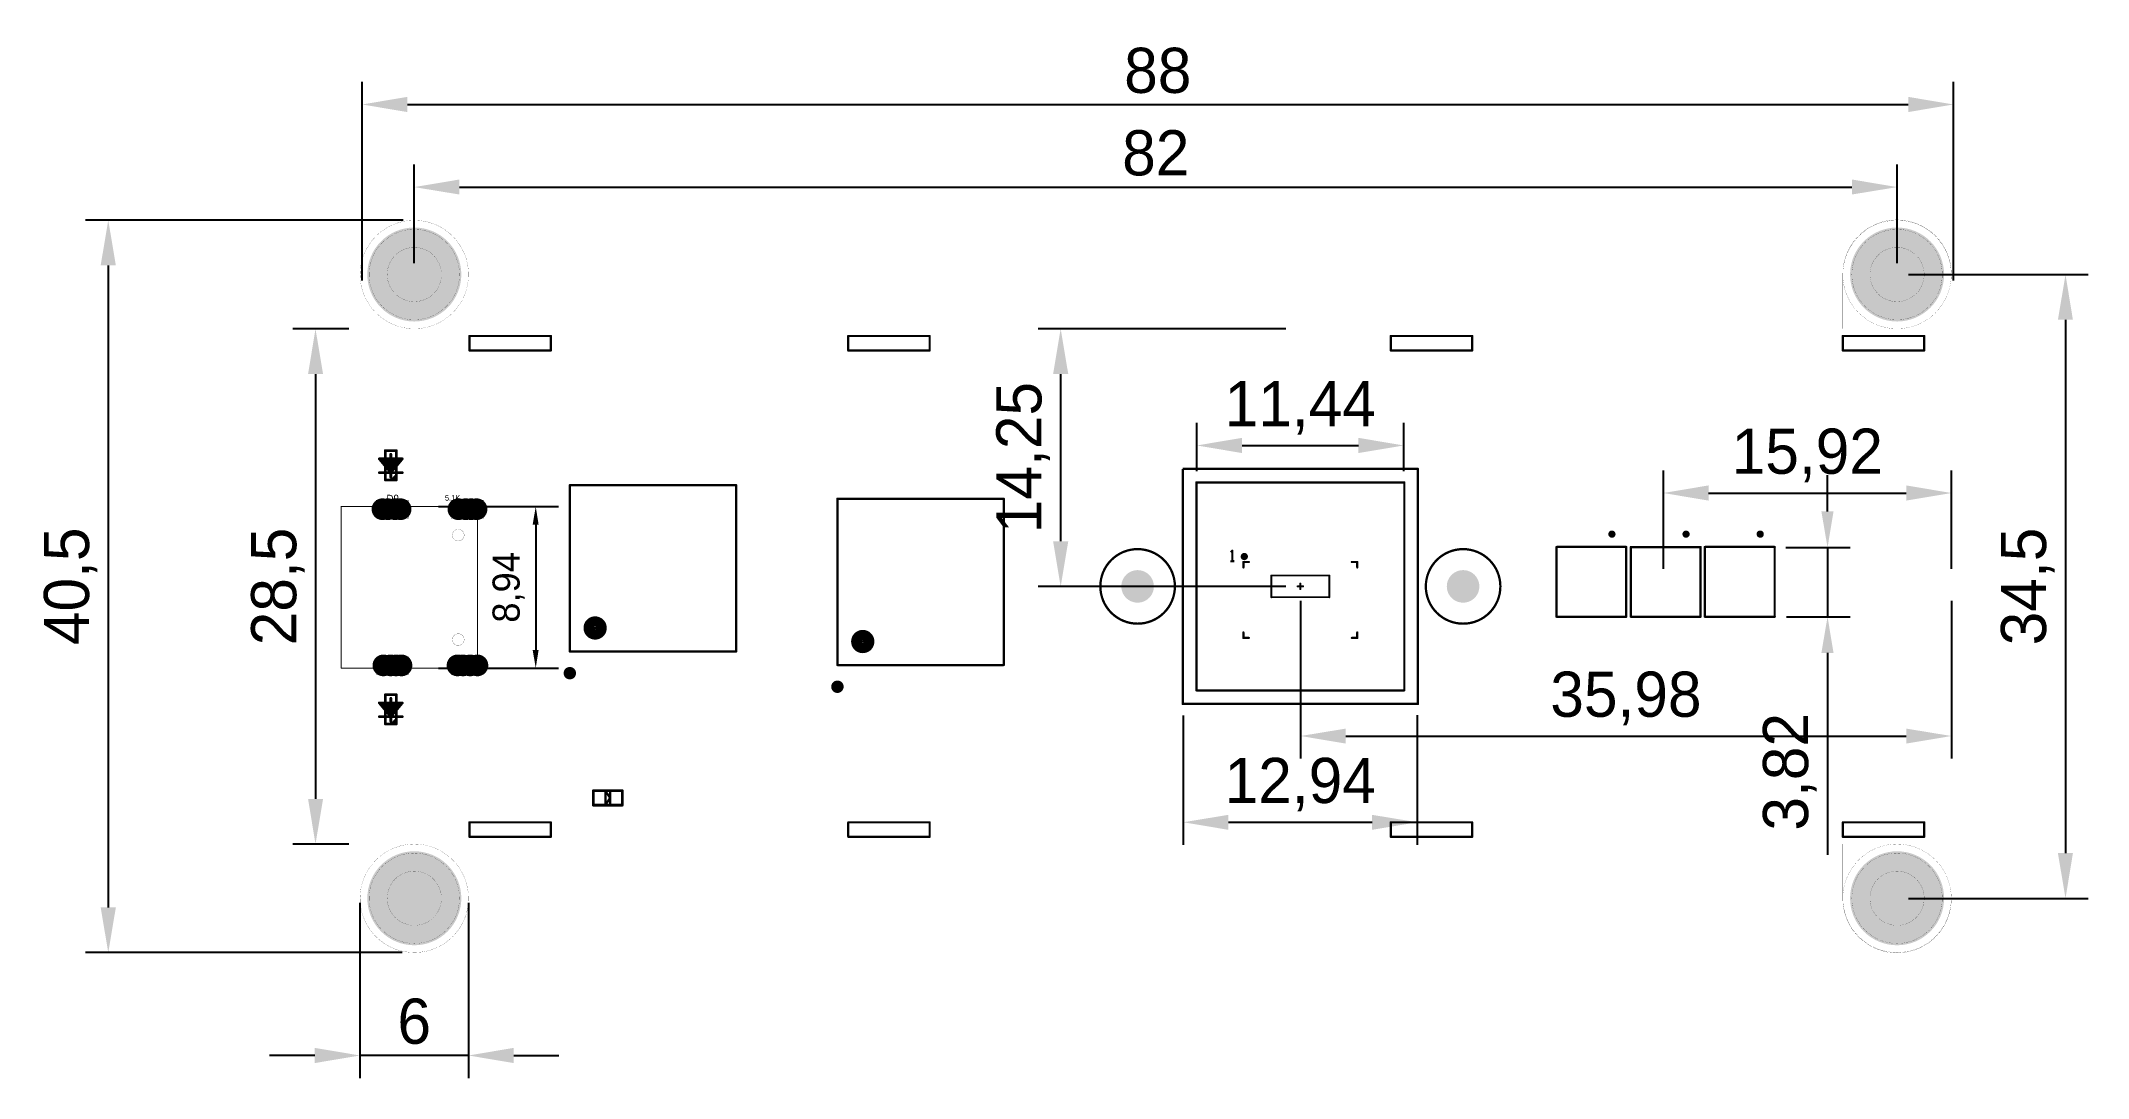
# Model space of a CAD drawing. Header units: millimetres. Extents: x -13 to 100, y -5 to 52.
import ezdxf

# ---------------------------------------------------------------- set-up
doc = ezdxf.new("R2010")
doc.units = ezdxf.units.MM
for name, color, linetype in [('BottomSolder', 6, 'Continuous'), ('KeepOutLayer', 6, 'Continuous'), ('PadHoleLayer', 156, 'Continuous'), ('TopOverlay', 2, 'Continuous')]:
    doc.layers.add(name, color=color, linetype=linetype)
doc.layers.get('0').off()
doc.dimstyles.new('ISO-25', dxfattribs={"dimtxt": 2.5, "dimasz": 2.5, "dimexe": 1.25, "dimexo": 0.625, "dimtad": 1, "dimtxsty": 'Standard', "dimcen": 2.5, "dimadec": 0, "dimazin": 0, "dimtfac": 1, "dimtmove": 0, "dimatfit": 3, "dimfxl": 1, "dimarcsym": 0})

msp = doc.modelspace()

# ---------------------------------------------------------------- texts
at = {"layer": 'TopOverlay'}
for s, height, p in [('D9', 0.4064, (6.07, 26.479)), ('5.1K', 0.3071, (9.309, 26.557))]:
    msp.add_text(s, height=height, dxfattribs=at).set_placement(p)

# ---------------------------------------------------------------- blocks, each defined once
blk = doc.blocks.new('LED_SFH_4715AS_87')
at = {"layer": 'TopOverlay'}
for points, const_width in [([(-2.54, 1.13, 1), (-2.74, 1.13, 1)], 0.2), ([(-2.54, 1.13, 1), (-2.74, 1.13, 1)], 0.2), ([(-2.79, 1.13, 1), (-2.69, 1.13, 1)], 0.1), ([(-2.79, 1.13, 1), (-2.69, 1.13, 1)], 0.1), ([(-2.59, 1.13, 1), (-2.49, 1.13, 1)], 0.1), ([(-2.59, 1.13, 1), (-2.49, 1.13, 1)], 0.1), ([(-1.96, 1.92, 1), (-1.89, 1.92, 1)], 0.0635), ([(-1.96, 1.92, 1), (-1.89, 1.92, 1)], 0.0635), ([(-1.96, 1.92, 1), (-1.89, 1.92, 1)], 0.0635), ([(-1.96, 1.92, 1), (-1.89, 1.92, 1)], 0.0635), ([(1.89, 1.92, 1), (1.96, 1.92, 1)], 0.0635), ([(1.89, 1.92, 1), (1.96, 1.92, 1)], 0.0635), ([(1.89, 1.92, 1), (1.96, 1.92, 1)], 0.0635), ([(1.89, 1.92, 1), (1.96, 1.92, 1)], 0.0635), ([(-1.96, -1.93, 1), (-1.89, -1.93, 1)], 0.0635), ([(-1.96, -1.93, 1), (-1.89, -1.93, 1)], 0.0635), ([(-1.96, -1.93, 1), (-1.89, -1.93, 1)], 0.0635), ([(-1.96, -1.93, 1), (-1.89, -1.93, 1)], 0.0635), ([(1.89, -1.93, 1), (1.96, -1.93, 1)], 0.0635), ([(1.89, -1.93, 1), (1.96, -1.93, 1)], 0.0635), ([(1.89, -1.93, 1), (1.96, -1.93, 1)], 0.0635), ([(1.89, -1.93, 1), (1.96, -1.93, 1)], 0.0635)]:
    blk.add_lwpolyline(points, format="xyb", close=True, dxfattribs=dict(at, const_width=const_width))
at = {"layer": 'TopOverlay', "const_width": 0.127}
for points in [[(-1.93, -1.93), (-1.93, 1.92)], [(1.93, 1.92), (-1.93, 1.92)], [(-1.93, -1.93), (-1.93, 1.92)], [(1.93, 1.92), (-1.93, 1.92)], [(1.93, -1.93), (1.93, 1.92)], [(1.93, -1.93), (1.93, 1.92)], [(1.93, -1.93), (-1.93, -1.93)], [(1.93, -1.93), (-1.93, -1.93)]]:
    blk.add_lwpolyline(points, dxfattribs=at)
blk = doc.blocks.new('LED_SFH_4715AS_88')
at = {"layer": 'TopOverlay'}
for points, const_width in [([(-2.54, 1.13, 1), (-2.74, 1.13, 1)], 0.2), ([(-2.54, 1.13, 1), (-2.74, 1.13, 1)], 0.2), ([(-2.79, 1.13, 1), (-2.69, 1.13, 1)], 0.1), ([(-2.79, 1.13, 1), (-2.69, 1.13, 1)], 0.1), ([(-2.59, 1.13, 1), (-2.49, 1.13, 1)], 0.1), ([(-2.59, 1.13, 1), (-2.49, 1.13, 1)], 0.1), ([(-1.96, 1.93, 1), (-1.89, 1.93, 1)], 0.0635), ([(-1.96, 1.93, 1), (-1.89, 1.93, 1)], 0.0635), ([(-1.96, 1.93, 1), (-1.89, 1.93, 1)], 0.0635), ([(-1.96, 1.93, 1), (-1.89, 1.93, 1)], 0.0635), ([(1.89, 1.93, 1), (1.96, 1.93, 1)], 0.0635), ([(1.89, 1.93, 1), (1.96, 1.93, 1)], 0.0635), ([(1.89, 1.93, 1), (1.96, 1.93, 1)], 0.0635), ([(1.89, 1.93, 1), (1.96, 1.93, 1)], 0.0635), ([(-1.96, -1.92, 1), (-1.89, -1.92, 1)], 0.0635), ([(-1.96, -1.92, 1), (-1.89, -1.92, 1)], 0.0635), ([(-1.96, -1.92, 1), (-1.89, -1.92, 1)], 0.0635), ([(-1.96, -1.92, 1), (-1.89, -1.92, 1)], 0.0635), ([(1.89, -1.92, 1), (1.96, -1.92, 1)], 0.0635), ([(1.89, -1.92, 1), (1.96, -1.92, 1)], 0.0635), ([(1.89, -1.92, 1), (1.96, -1.92, 1)], 0.0635), ([(1.89, -1.92, 1), (1.96, -1.92, 1)], 0.0635)]:
    blk.add_lwpolyline(points, format="xyb", close=True, dxfattribs=dict(at, const_width=const_width))
at = {"layer": 'TopOverlay', "const_width": 0.127}
for points in [[(-1.92, -1.92), (-1.92, 1.93)], [(1.93, 1.93), (-1.92, 1.93)], [(-1.92, -1.92), (-1.92, 1.93)], [(1.93, 1.93), (-1.92, 1.93)], [(1.93, -1.92), (1.93, 1.93)], [(1.93, -1.92), (1.93, 1.93)], [(1.93, -1.92), (-1.92, -1.92)], [(1.93, -1.92), (-1.92, -1.92)]]:
    blk.add_lwpolyline(points, dxfattribs=at)
blk = doc.blocks.new('LED_SFH_4715AS_89')
at = {"layer": 'TopOverlay'}
for points, const_width in [([(-2.54, 1.13, 1), (-2.74, 1.13, 1)], 0.2), ([(-2.54, 1.13, 1), (-2.74, 1.13, 1)], 0.2), ([(-2.79, 1.13, 1), (-2.69, 1.13, 1)], 0.1), ([(-2.79, 1.13, 1), (-2.69, 1.13, 1)], 0.1), ([(-2.59, 1.13, 1), (-2.49, 1.13, 1)], 0.1), ([(-2.59, 1.13, 1), (-2.49, 1.13, 1)], 0.1), ([(-1.96, 1.93, 1), (-1.89, 1.93, 1)], 0.0635), ([(-1.96, 1.93, 1), (-1.89, 1.93, 1)], 0.0635), ([(-1.96, 1.93, 1), (-1.89, 1.93, 1)], 0.0635), ([(-1.96, 1.93, 1), (-1.89, 1.93, 1)], 0.0635), ([(1.89, 1.93, 1), (1.96, 1.93, 1)], 0.0635), ([(1.89, 1.93, 1), (1.96, 1.93, 1)], 0.0635), ([(1.89, 1.93, 1), (1.96, 1.93, 1)], 0.0635), ([(1.89, 1.93, 1), (1.96, 1.93, 1)], 0.0635), ([(-1.96, -1.93, 1), (-1.89, -1.93, 1)], 0.0635), ([(-1.96, -1.93, 1), (-1.89, -1.93, 1)], 0.0635), ([(-1.96, -1.93, 1), (-1.89, -1.93, 1)], 0.0635), ([(-1.96, -1.93, 1), (-1.89, -1.93, 1)], 0.0635), ([(1.89, -1.93, 1), (1.96, -1.93, 1)], 0.0635), ([(1.89, -1.93, 1), (1.96, -1.93, 1)], 0.0635), ([(1.89, -1.93, 1), (1.96, -1.93, 1)], 0.0635), ([(1.89, -1.93, 1), (1.96, -1.93, 1)], 0.0635)]:
    blk.add_lwpolyline(points, format="xyb", close=True, dxfattribs=dict(at, const_width=const_width))
at = {"layer": 'TopOverlay', "const_width": 0.127}
for points in [[(-1.93, -1.93), (-1.93, 1.93)], [(1.93, 1.93), (-1.93, 1.93)], [(-1.93, -1.93), (-1.93, 1.93)], [(1.93, 1.93), (-1.93, 1.93)], [(1.93, -1.93), (1.93, 1.93)], [(1.93, -1.93), (1.93, 1.93)], [(1.93, -1.93), (-1.93, -1.93)], [(1.93, -1.93), (-1.93, -1.93)]]:
    blk.add_lwpolyline(points, dxfattribs=at)
blk = doc.blocks.new('DIODE_0603_90')
at = {"layer": 'TopOverlay'}
for points, const_width in [([(-0.8, -0.4), (-0.8, 0.4)], 0.15), ([(-0.8, 0.4), (0.8, 0.4)], 0.15), ([(-0.13, -0.38), (-0.13, 0.38)], 0.127), ([(-0.13, 0.38), (0.13, 0)], 0.127), ([(-0.13, -0.38), (0.13, 0)], 0.127), ([(0.13, -0.38), (0.13, 0.38)], 0.127), ([(0.8, -0.4), (0.8, 0.4)], 0.15), ([(-0.8, -0.4), (0.8, -0.4)], 0.15)]:
    blk.add_lwpolyline(points, dxfattribs=dict(at, const_width=const_width))
for points, const_width in [([(-0.84, 0.4, 1), (-0.76, 0.4, 1)], 0.075), ([(-0.84, 0.4, 1), (-0.76, 0.4, 1)], 0.075), ([(-0.16, 0.38, 1), (-0.1, 0.38, 1)], 0.0635), ([(-0.16, 0.38, 1), (-0.1, 0.38, 1)], 0.0635), ([(0.1, 0.38, 1), (0.16, 0.38, 1)], 0.0635), ([(0.1, 0, 1), (0.16, 0, 1)], 0.0635), ([(0.1, 0, 1), (0.16, 0, 1)], 0.0635), ([(0.76, 0.4, 1), (0.84, 0.4, 1)], 0.075), ([(0.76, 0.4, 1), (0.84, 0.4, 1)], 0.075), ([(-0.84, -0.4, 1), (-0.76, -0.4, 1)], 0.075), ([(-0.84, -0.4, 1), (-0.76, -0.4, 1)], 0.075), ([(-0.16, -0.38, 1), (-0.1, -0.38, 1)], 0.0635), ([(-0.16, -0.38, 1), (-0.1, -0.38, 1)], 0.0635), ([(0.1, -0.38, 1), (0.16, -0.38, 1)], 0.0635), ([(0.76, -0.4, 1), (0.84, -0.4, 1)], 0.075), ([(0.76, -0.4, 1), (0.84, -0.4, 1)], 0.075)]:
    blk.add_lwpolyline(points, format="xyb", close=True, dxfattribs=dict(at, const_width=const_width))
blk = doc.blocks.new('LED3_HSMX_C120_93')
at = {"layer": 'TopOverlay', "const_width": 0.1524}
for points in [[(0, 0.4064), (-0.635, 0.4064)], [(0, 0.4064), (-0.635, 0.4064)], [(0, 0.4064), (-0.635, -0.3556)], [(0, 0.4064), (-0.635, -0.3556)], [(0, 0.4064), (-0.508, -0.3556)], [(0, 0.4064), (-0.508, -0.3556)], [(0, 0.4064), (-0.381, -0.3556)], [(0, 0.4064), (-0.381, -0.3556)], [(-0.3048, 0.8128), (-0.3048, 0.5588)], [(-0.0508, 0.8128), (-0.3048, 0.5588)], [(-0.0508, 0.8128), (-0.3048, 0.8128)], [(-0.3048, 0.5588), (-0.3048, -0.8128)], [(0, 0.4064), (-0.254, -0.3556)], [(0, 0.4064), (-0.254, -0.3556)], [(0, 0.4064), (-0.127, -0.3556)], [(0, 0.4064), (-0.127, -0.3556)], [(0.3048, 0.8128), (-0.0508, 0.8128)], [(0, 0.6604), (0, 0.4064)], [(0, 0.6604), (0, 0.4064)], [(0, 0.4064), (0, -0.6096)], [(0, 0.4064), (0, -0.6096)], [(0.635, 0.4064), (0, 0.4064)], [(0.635, -0.3556), (0, 0.4064)], [(0.508, -0.3556), (0, 0.4064)], [(0.381, -0.3556), (0, 0.4064)], [(0.254, -0.3556), (0, 0.4064)], [(0.127, -0.3556), (0, 0.4064)], [(0.635, 0.4064), (0, 0.4064)], [(0.635, -0.3556), (0, 0.4064)], [(0.508, -0.3556), (0, 0.4064)], [(0.381, -0.3556), (0, 0.4064)], [(0.254, -0.3556), (0, 0.4064)], [(0.127, -0.3556), (0, 0.4064)], [(0.3048, 0.8128), (0.3048, -0.8128)], [(0.3048, 0.254), (0.3048, -0.254)], [(-0.508, -0.3556), (-0.635, -0.3556)], [(-0.508, -0.3556), (-0.635, -0.3556)], [(-0.381, -0.3556), (-0.508, -0.3556)], [(-0.381, -0.3556), (-0.508, -0.3556)], [(-0.254, -0.3556), (-0.381, -0.3556)], [(-0.254, -0.3556), (-0.381, -0.3556)], [(0.3048, -0.8128), (-0.3048, -0.8128)], [(-0.127, -0.3556), (-0.254, -0.3556)], [(-0.127, -0.3556), (-0.254, -0.3556)], [(0.127, -0.3556), (-0.127, -0.3556)], [(0.127, -0.3556), (-0.127, -0.3556)], [(0.254, -0.3556), (0.127, -0.3556)], [(0.254, -0.3556), (0.127, -0.3556)], [(0.381, -0.3556), (0.254, -0.3556)], [(0.381, -0.3556), (0.254, -0.3556)], [(0.508, -0.3556), (0.381, -0.3556)], [(0.508, -0.3556), (0.381, -0.3556)], [(0.635, -0.3556), (0.508, -0.3556)], [(0.635, -0.3556), (0.508, -0.3556)]]:
    blk.add_lwpolyline(points, dxfattribs=at)
at = {"layer": 'TopOverlay', "const_width": 0.0762}
for points in [[(-0.6731, 0.4064, 1), (-0.5969, 0.4064, 1)], [(-0.6731, 0.4064, 1), (-0.5969, 0.4064, 1)], [(-0.3429, 0.8128, 1), (-0.2667, 0.8128, 1)], [(-0.3429, 0.8128, 1), (-0.2667, 0.8128, 1)], [(-0.3429, 0.5588, 1), (-0.2667, 0.5588, 1)], [(-0.3429, 0.5588, 1), (-0.2667, 0.5588, 1)], [(-0.3429, 0.5588, 1), (-0.2667, 0.5588, 1)], [(-0.0889, 0.8128, 1), (-0.0127, 0.8128, 1)], [(-0.0889, 0.8128, 1), (-0.0127, 0.8128, 1)], [(-0.0889, 0.8128, 1), (-0.0127, 0.8128, 1)], [(-0.0381, 0.6604, 1), (0.0381, 0.6604, 1)], [(-0.0381, 0.6604, 1), (0.0381, 0.6604, 1)], [(-0.0381, 0.4064, 1), (0.0381, 0.4064, 1)], [(-0.0381, 0.4064, 1), (0.0381, 0.4064, 1)], [(-0.0381, 0.4064, 1), (0.0381, 0.4064, 1)], [(-0.0381, 0.4064, 1), (0.0381, 0.4064, 1)], [(-0.0381, 0.4064, 1), (0.0381, 0.4064, 1)], [(-0.0381, 0.4064, 1), (0.0381, 0.4064, 1)], [(-0.0381, 0.4064, 1), (0.0381, 0.4064, 1)], [(-0.0381, 0.4064, 1), (0.0381, 0.4064, 1)], [(-0.0381, 0.4064, 1), (0.0381, 0.4064, 1)], [(-0.0381, 0.4064, 1), (0.0381, 0.4064, 1)], [(-0.0381, 0.4064, 1), (0.0381, 0.4064, 1)], [(-0.0381, 0.4064, 1), (0.0381, 0.4064, 1)], [(-0.0381, 0.4064, 1), (0.0381, 0.4064, 1)], [(-0.0381, 0.4064, 1), (0.0381, 0.4064, 1)], [(-0.0381, 0.4064, 1), (0.0381, 0.4064, 1)], [(-0.0381, 0.4064, 1), (0.0381, 0.4064, 1)], [(-0.0381, 0.4064, 1), (0.0381, 0.4064, 1)], [(-0.0381, 0.4064, 1), (0.0381, 0.4064, 1)], [(-0.0381, 0.4064, 1), (0.0381, 0.4064, 1)], [(-0.0381, 0.4064, 1), (0.0381, 0.4064, 1)], [(-0.0381, 0.4064, 1), (0.0381, 0.4064, 1)], [(-0.0381, 0.4064, 1), (0.0381, 0.4064, 1)], [(-0.0381, 0.4064, 1), (0.0381, 0.4064, 1)], [(-0.0381, 0.4064, 1), (0.0381, 0.4064, 1)], [(-0.0381, 0.4064, 1), (0.0381, 0.4064, 1)], [(-0.0381, 0.4064, 1), (0.0381, 0.4064, 1)], [(-0.0381, 0.4064, 1), (0.0381, 0.4064, 1)], [(-0.0381, 0.4064, 1), (0.0381, 0.4064, 1)], [(0.2667, 0.8128, 1), (0.3429, 0.8128, 1)], [(0.2667, 0.8128, 1), (0.3429, 0.8128, 1)], [(0.2667, 0.254, 1), (0.3429, 0.254, 1)], [(0.5969, 0.4064, 1), (0.6731, 0.4064, 1)], [(0.5969, 0.4064, 1), (0.6731, 0.4064, 1)], [(-0.6731, -0.3556, 1), (-0.5969, -0.3556, 1)], [(-0.6731, -0.3556, 1), (-0.5969, -0.3556, 1)], [(-0.6731, -0.3556, 1), (-0.5969, -0.3556, 1)], [(-0.6731, -0.3556, 1), (-0.5969, -0.3556, 1)], [(-0.5461, -0.3556, 1), (-0.4699, -0.3556, 1)], [(-0.5461, -0.3556, 1), (-0.4699, -0.3556, 1)], [(-0.5461, -0.3556, 1), (-0.4699, -0.3556, 1)], [(-0.5461, -0.3556, 1), (-0.4699, -0.3556, 1)], [(-0.5461, -0.3556, 1), (-0.4699, -0.3556, 1)], [(-0.5461, -0.3556, 1), (-0.4699, -0.3556, 1)], [(-0.4191, -0.3556, 1), (-0.3429, -0.3556, 1)], [(-0.4191, -0.3556, 1), (-0.3429, -0.3556, 1)], [(-0.4191, -0.3556, 1), (-0.3429, -0.3556, 1)], [(-0.4191, -0.3556, 1), (-0.3429, -0.3556, 1)], [(-0.4191, -0.3556, 1), (-0.3429, -0.3556, 1)], [(-0.4191, -0.3556, 1), (-0.3429, -0.3556, 1)], [(-0.3429, -0.8128, 1), (-0.2667, -0.8128, 1)], [(-0.3429, -0.8128, 1), (-0.2667, -0.8128, 1)], [(-0.2921, -0.3556, 1), (-0.2159, -0.3556, 1)], [(-0.2921, -0.3556, 1), (-0.2159, -0.3556, 1)], [(-0.2921, -0.3556, 1), (-0.2159, -0.3556, 1)], [(-0.2921, -0.3556, 1), (-0.2159, -0.3556, 1)], [(-0.2921, -0.3556, 1), (-0.2159, -0.3556, 1)], [(-0.2921, -0.3556, 1), (-0.2159, -0.3556, 1)], [(-0.1651, -0.3556, 1), (-0.0889, -0.3556, 1)], [(-0.1651, -0.3556, 1), (-0.0889, -0.3556, 1)], [(-0.1651, -0.3556, 1), (-0.0889, -0.3556, 1)], [(-0.1651, -0.3556, 1), (-0.0889, -0.3556, 1)], [(-0.1651, -0.3556, 1), (-0.0889, -0.3556, 1)], [(-0.1651, -0.3556, 1), (-0.0889, -0.3556, 1)], [(-0.0381, -0.6096, 1), (0.0381, -0.6096, 1)], [(-0.0381, -0.6096, 1), (0.0381, -0.6096, 1)], [(0.0889, -0.3556, 1), (0.1651, -0.3556, 1)], [(0.0889, -0.3556, 1), (0.1651, -0.3556, 1)], [(0.0889, -0.3556, 1), (0.1651, -0.3556, 1)], [(0.0889, -0.3556, 1), (0.1651, -0.3556, 1)], [(0.0889, -0.3556, 1), (0.1651, -0.3556, 1)], [(0.0889, -0.3556, 1), (0.1651, -0.3556, 1)], [(0.2159, -0.3556, 1), (0.2921, -0.3556, 1)], [(0.2159, -0.3556, 1), (0.2921, -0.3556, 1)], [(0.2159, -0.3556, 1), (0.2921, -0.3556, 1)], [(0.2159, -0.3556, 1), (0.2921, -0.3556, 1)], [(0.2159, -0.3556, 1), (0.2921, -0.3556, 1)], [(0.2159, -0.3556, 1), (0.2921, -0.3556, 1)], [(0.2667, -0.254, 1), (0.3429, -0.254, 1)], [(0.2667, -0.8128, 1), (0.3429, -0.8128, 1)], [(0.2667, -0.8128, 1), (0.3429, -0.8128, 1)], [(0.3429, -0.3556, 1), (0.4191, -0.3556, 1)], [(0.3429, -0.3556, 1), (0.4191, -0.3556, 1)], [(0.3429, -0.3556, 1), (0.4191, -0.3556, 1)], [(0.3429, -0.3556, 1), (0.4191, -0.3556, 1)], [(0.3429, -0.3556, 1), (0.4191, -0.3556, 1)], [(0.3429, -0.3556, 1), (0.4191, -0.3556, 1)], [(0.4699, -0.3556, 1), (0.5461, -0.3556, 1)], [(0.4699, -0.3556, 1), (0.5461, -0.3556, 1)], [(0.4699, -0.3556, 1), (0.5461, -0.3556, 1)], [(0.4699, -0.3556, 1), (0.5461, -0.3556, 1)], [(0.4699, -0.3556, 1), (0.5461, -0.3556, 1)], [(0.4699, -0.3556, 1), (0.5461, -0.3556, 1)], [(0.5969, -0.3556, 1), (0.6731, -0.3556, 1)], [(0.5969, -0.3556, 1), (0.6731, -0.3556, 1)], [(0.5969, -0.3556, 1), (0.6731, -0.3556, 1)], [(0.5969, -0.3556, 1), (0.6731, -0.3556, 1)]]:
    blk.add_lwpolyline(points, format="xyb", close=True, dxfattribs=at)
blk = doc.blocks.new('LED3_HSMX_C120_94')
at = {"layer": 'TopOverlay', "const_width": 0.1524}
for points in [[(0, 0.4064), (-0.635, 0.4064)], [(0, 0.4064), (-0.635, 0.4064)], [(0, 0.4064), (-0.635, -0.3556)], [(0, 0.4064), (-0.635, -0.3556)], [(0, 0.4064), (-0.508, -0.3556)], [(0, 0.4064), (-0.508, -0.3556)], [(0, 0.4064), (-0.381, -0.3556)], [(0, 0.4064), (-0.381, -0.3556)], [(-0.3048, 0.8128), (-0.3048, 0.5588)], [(-0.0508, 0.8128), (-0.3048, 0.5588)], [(-0.0508, 0.8128), (-0.3048, 0.8128)], [(-0.3048, 0.5588), (-0.3048, -0.8128)], [(0, 0.4064), (-0.254, -0.3556)], [(0, 0.4064), (-0.254, -0.3556)], [(0, 0.4064), (-0.127, -0.3556)], [(0, 0.4064), (-0.127, -0.3556)], [(0.3048, 0.8128), (-0.0508, 0.8128)], [(0, 0.6604), (0, 0.4064)], [(0, 0.6604), (0, 0.4064)], [(0, 0.4064), (0, -0.6096)], [(0, 0.4064), (0, -0.6096)], [(0.635, 0.4064), (0, 0.4064)], [(0.635, -0.3556), (0, 0.4064)], [(0.508, -0.3556), (0, 0.4064)], [(0.381, -0.3556), (0, 0.4064)], [(0.254, -0.3556), (0, 0.4064)], [(0.127, -0.3556), (0, 0.4064)], [(0.635, 0.4064), (0, 0.4064)], [(0.635, -0.3556), (0, 0.4064)], [(0.508, -0.3556), (0, 0.4064)], [(0.381, -0.3556), (0, 0.4064)], [(0.254, -0.3556), (0, 0.4064)], [(0.127, -0.3556), (0, 0.4064)], [(0.3048, 0.8128), (0.3048, -0.8128)], [(0.3048, 0.254), (0.3048, -0.254)], [(-0.508, -0.3556), (-0.635, -0.3556)], [(-0.508, -0.3556), (-0.635, -0.3556)], [(-0.381, -0.3556), (-0.508, -0.3556)], [(-0.381, -0.3556), (-0.508, -0.3556)], [(-0.254, -0.3556), (-0.381, -0.3556)], [(-0.254, -0.3556), (-0.381, -0.3556)], [(0.3048, -0.8128), (-0.3048, -0.8128)], [(-0.127, -0.3556), (-0.254, -0.3556)], [(-0.127, -0.3556), (-0.254, -0.3556)], [(0.127, -0.3556), (-0.127, -0.3556)], [(0.127, -0.3556), (-0.127, -0.3556)], [(0.254, -0.3556), (0.127, -0.3556)], [(0.254, -0.3556), (0.127, -0.3556)], [(0.381, -0.3556), (0.254, -0.3556)], [(0.381, -0.3556), (0.254, -0.3556)], [(0.508, -0.3556), (0.381, -0.3556)], [(0.508, -0.3556), (0.381, -0.3556)], [(0.635, -0.3556), (0.508, -0.3556)], [(0.635, -0.3556), (0.508, -0.3556)]]:
    blk.add_lwpolyline(points, dxfattribs=at)
at = {"layer": 'TopOverlay', "const_width": 0.0762}
for points in [[(-0.6731, 0.4064, 1), (-0.5969, 0.4064, 1)], [(-0.6731, 0.4064, 1), (-0.5969, 0.4064, 1)], [(-0.3429, 0.8128, 1), (-0.2667, 0.8128, 1)], [(-0.3429, 0.8128, 1), (-0.2667, 0.8128, 1)], [(-0.3429, 0.5588, 1), (-0.2667, 0.5588, 1)], [(-0.3429, 0.5588, 1), (-0.2667, 0.5588, 1)], [(-0.3429, 0.5588, 1), (-0.2667, 0.5588, 1)], [(-0.0889, 0.8128, 1), (-0.0127, 0.8128, 1)], [(-0.0889, 0.8128, 1), (-0.0127, 0.8128, 1)], [(-0.0889, 0.8128, 1), (-0.0127, 0.8128, 1)], [(-0.0381, 0.6604, 1), (0.0381, 0.6604, 1)], [(-0.0381, 0.6604, 1), (0.0381, 0.6604, 1)], [(-0.0381, 0.4064, 1), (0.0381, 0.4064, 1)], [(-0.0381, 0.4064, 1), (0.0381, 0.4064, 1)], [(-0.0381, 0.4064, 1), (0.0381, 0.4064, 1)], [(-0.0381, 0.4064, 1), (0.0381, 0.4064, 1)], [(-0.0381, 0.4064, 1), (0.0381, 0.4064, 1)], [(-0.0381, 0.4064, 1), (0.0381, 0.4064, 1)], [(-0.0381, 0.4064, 1), (0.0381, 0.4064, 1)], [(-0.0381, 0.4064, 1), (0.0381, 0.4064, 1)], [(-0.0381, 0.4064, 1), (0.0381, 0.4064, 1)], [(-0.0381, 0.4064, 1), (0.0381, 0.4064, 1)], [(-0.0381, 0.4064, 1), (0.0381, 0.4064, 1)], [(-0.0381, 0.4064, 1), (0.0381, 0.4064, 1)], [(-0.0381, 0.4064, 1), (0.0381, 0.4064, 1)], [(-0.0381, 0.4064, 1), (0.0381, 0.4064, 1)], [(-0.0381, 0.4064, 1), (0.0381, 0.4064, 1)], [(-0.0381, 0.4064, 1), (0.0381, 0.4064, 1)], [(-0.0381, 0.4064, 1), (0.0381, 0.4064, 1)], [(-0.0381, 0.4064, 1), (0.0381, 0.4064, 1)], [(-0.0381, 0.4064, 1), (0.0381, 0.4064, 1)], [(-0.0381, 0.4064, 1), (0.0381, 0.4064, 1)], [(-0.0381, 0.4064, 1), (0.0381, 0.4064, 1)], [(-0.0381, 0.4064, 1), (0.0381, 0.4064, 1)], [(-0.0381, 0.4064, 1), (0.0381, 0.4064, 1)], [(-0.0381, 0.4064, 1), (0.0381, 0.4064, 1)], [(-0.0381, 0.4064, 1), (0.0381, 0.4064, 1)], [(-0.0381, 0.4064, 1), (0.0381, 0.4064, 1)], [(-0.0381, 0.4064, 1), (0.0381, 0.4064, 1)], [(-0.0381, 0.4064, 1), (0.0381, 0.4064, 1)], [(0.2667, 0.8128, 1), (0.3429, 0.8128, 1)], [(0.2667, 0.8128, 1), (0.3429, 0.8128, 1)], [(0.2667, 0.254, 1), (0.3429, 0.254, 1)], [(0.5969, 0.4064, 1), (0.6731, 0.4064, 1)], [(0.5969, 0.4064, 1), (0.6731, 0.4064, 1)], [(-0.6731, -0.3556, 1), (-0.5969, -0.3556, 1)], [(-0.6731, -0.3556, 1), (-0.5969, -0.3556, 1)], [(-0.6731, -0.3556, 1), (-0.5969, -0.3556, 1)], [(-0.6731, -0.3556, 1), (-0.5969, -0.3556, 1)], [(-0.5461, -0.3556, 1), (-0.4699, -0.3556, 1)], [(-0.5461, -0.3556, 1), (-0.4699, -0.3556, 1)], [(-0.5461, -0.3556, 1), (-0.4699, -0.3556, 1)], [(-0.5461, -0.3556, 1), (-0.4699, -0.3556, 1)], [(-0.5461, -0.3556, 1), (-0.4699, -0.3556, 1)], [(-0.5461, -0.3556, 1), (-0.4699, -0.3556, 1)], [(-0.4191, -0.3556, 1), (-0.3429, -0.3556, 1)], [(-0.4191, -0.3556, 1), (-0.3429, -0.3556, 1)], [(-0.4191, -0.3556, 1), (-0.3429, -0.3556, 1)], [(-0.4191, -0.3556, 1), (-0.3429, -0.3556, 1)], [(-0.4191, -0.3556, 1), (-0.3429, -0.3556, 1)], [(-0.4191, -0.3556, 1), (-0.3429, -0.3556, 1)], [(-0.3429, -0.8128, 1), (-0.2667, -0.8128, 1)], [(-0.3429, -0.8128, 1), (-0.2667, -0.8128, 1)], [(-0.2921, -0.3556, 1), (-0.2159, -0.3556, 1)], [(-0.2921, -0.3556, 1), (-0.2159, -0.3556, 1)], [(-0.2921, -0.3556, 1), (-0.2159, -0.3556, 1)], [(-0.2921, -0.3556, 1), (-0.2159, -0.3556, 1)], [(-0.2921, -0.3556, 1), (-0.2159, -0.3556, 1)], [(-0.2921, -0.3556, 1), (-0.2159, -0.3556, 1)], [(-0.1651, -0.3556, 1), (-0.0889, -0.3556, 1)], [(-0.1651, -0.3556, 1), (-0.0889, -0.3556, 1)], [(-0.1651, -0.3556, 1), (-0.0889, -0.3556, 1)], [(-0.1651, -0.3556, 1), (-0.0889, -0.3556, 1)], [(-0.1651, -0.3556, 1), (-0.0889, -0.3556, 1)], [(-0.1651, -0.3556, 1), (-0.0889, -0.3556, 1)], [(-0.0381, -0.6096, 1), (0.0381, -0.6096, 1)], [(-0.0381, -0.6096, 1), (0.0381, -0.6096, 1)], [(0.0889, -0.3556, 1), (0.1651, -0.3556, 1)], [(0.0889, -0.3556, 1), (0.1651, -0.3556, 1)], [(0.0889, -0.3556, 1), (0.1651, -0.3556, 1)], [(0.0889, -0.3556, 1), (0.1651, -0.3556, 1)], [(0.0889, -0.3556, 1), (0.1651, -0.3556, 1)], [(0.0889, -0.3556, 1), (0.1651, -0.3556, 1)], [(0.2159, -0.3556, 1), (0.2921, -0.3556, 1)], [(0.2159, -0.3556, 1), (0.2921, -0.3556, 1)], [(0.2159, -0.3556, 1), (0.2921, -0.3556, 1)], [(0.2159, -0.3556, 1), (0.2921, -0.3556, 1)], [(0.2159, -0.3556, 1), (0.2921, -0.3556, 1)], [(0.2159, -0.3556, 1), (0.2921, -0.3556, 1)], [(0.2667, -0.254, 1), (0.3429, -0.254, 1)], [(0.2667, -0.8128, 1), (0.3429, -0.8128, 1)], [(0.2667, -0.8128, 1), (0.3429, -0.8128, 1)], [(0.3429, -0.3556, 1), (0.4191, -0.3556, 1)], [(0.3429, -0.3556, 1), (0.4191, -0.3556, 1)], [(0.3429, -0.3556, 1), (0.4191, -0.3556, 1)], [(0.3429, -0.3556, 1), (0.4191, -0.3556, 1)], [(0.3429, -0.3556, 1), (0.4191, -0.3556, 1)], [(0.3429, -0.3556, 1), (0.4191, -0.3556, 1)], [(0.4699, -0.3556, 1), (0.5461, -0.3556, 1)], [(0.4699, -0.3556, 1), (0.5461, -0.3556, 1)], [(0.4699, -0.3556, 1), (0.5461, -0.3556, 1)], [(0.4699, -0.3556, 1), (0.5461, -0.3556, 1)], [(0.4699, -0.3556, 1), (0.5461, -0.3556, 1)], [(0.4699, -0.3556, 1), (0.5461, -0.3556, 1)], [(0.5969, -0.3556, 1), (0.6731, -0.3556, 1)], [(0.5969, -0.3556, 1), (0.6731, -0.3556, 1)], [(0.5969, -0.3556, 1), (0.6731, -0.3556, 1)], [(0.5969, -0.3556, 1), (0.6731, -0.3556, 1)]]:
    blk.add_lwpolyline(points, format="xyb", close=True, dxfattribs=at)
blk = doc.blocks.new('EPC635_103')
at = {"layer": 'TopOverlay'}
for p, q in [((-3.76, 2.76), (-3.86, 2.65)), ((-3.76, 2.15), (-3.76, 2.76)), ((-3.86, 2.15), (-3.66, 2.15)), ((-3.66, 2.15), (-3.76, 2.15))]:
    blk.add_line(p, q, dxfattribs=at)
for points, const_width in [([(-3, 2.4, 1), (-3.2, 2.4, 1)], 0.2), ([(-3.25, 2.4, 1), (-3.15, 2.4, 1)], 0.1), ([(-3.05, 2.4, 1), (-2.95, 2.4, 1)], 0.1), ([(-3.18, 2.1, 1), (-3.12, 2.1, 1)], 0.0635), ([(-3.18, 2.1, 1), (-3.12, 2.1, 1)], 0.0635), ([(-3.18, 1.8, 1), (-3.12, 1.8, 1)], 0.0635), ([(-2.88, 2.1, 1), (-2.82, 2.1, 1)], 0.0635), ([(-1.63, 1.35, 1), (-1.57, 1.35, 1)], 0.0508), ([(-1.63, 1.35, 1), (-1.57, 1.35, 1)], 0.0508), ([(1.57, 1.35, 1), (1.63, 1.35, 1)], 0.0508), ([(1.57, 1.35, 1), (1.63, 1.35, 1)], 0.0508), ([(2.82, 2.1, 1), (2.88, 2.1, 1)], 0.0635), ([(3.12, 2.1, 1), (3.18, 2.1, 1)], 0.0635), ([(3.12, 2.1, 1), (3.18, 2.1, 1)], 0.0635), ([(3.12, 1.8, 1), (3.18, 1.8, 1)], 0.0635), ([(-1.63, 0.15, 1), (-1.57, 0.15, 1)], 0.0508), ([(-1.63, 0.15, 1), (-1.57, 0.15, 1)], 0.0508), ([(-0.18, 0.75, 1), (-0.12, 0.75, 1)], 0.0508), ([(-0.03, 0.9, 1), (0.03, 0.9, 1)], 0.0508), ([(-0.03, 0.6, 1), (0.03, 0.6, 1)], 0.0508), ([(0.12, 0.75, 1), (0.18, 0.75, 1)], 0.0508), ([(1.57, 0.15, 1), (1.63, 0.15, 1)], 0.0508), ([(1.57, 0.15, 1), (1.63, 0.15, 1)], 0.0508), ([(-3.18, -1.8, 1), (-3.12, -1.8, 1)], 0.0635), ([(-3.18, -2.1, 1), (-3.12, -2.1, 1)], 0.0635), ([(-3.18, -2.1, 1), (-3.12, -2.1, 1)], 0.0635), ([(-2.88, -2.1, 1), (-2.82, -2.1, 1)], 0.0635), ([(2.82, -2.1, 1), (2.88, -2.1, 1)], 0.0635), ([(3.12, -1.8, 1), (3.18, -1.8, 1)], 0.0635), ([(3.12, -2.1, 1), (3.18, -2.1, 1)], 0.0635), ([(3.12, -2.1, 1), (3.18, -2.1, 1)], 0.0635)]:
    blk.add_lwpolyline(points, format="xyb", close=True, dxfattribs=dict(at, const_width=const_width))
for points, const_width in [([(-3.15, 1.8), (-3.15, 2.1)], 0.127), ([(-3.15, 2.1), (-2.85, 2.1)], 0.127), ([(-1.6, 1.35), (1.6, 1.35)], 0.102), ([(-1.6, 0.15), (-1.6, 1.35)], 0.102), ([(1.6, 0.15), (1.6, 1.35)], 0.102), ([(2.85, 2.1), (3.15, 2.1)], 0.127), ([(3.15, 1.8), (3.15, 2.1)], 0.127), ([(-1.6, 0.15), (1.6, 0.15)], 0.102), ([(-0.15, 0.75), (0.15, 0.75)], 0.102), ([(0, 0.6), (0, 0.9)], 0.102), ([(-3.15, -2.1), (-3.15, -1.8)], 0.127), ([(-3.15, -2.1), (-2.85, -2.1)], 0.127), ([(2.85, -2.1), (3.15, -2.1)], 0.127), ([(3.15, -2.1), (3.15, -1.8)], 0.127)]:
    blk.add_lwpolyline(points, dxfattribs=dict(at, const_width=const_width))
blk = doc.blocks.new('QFP50P1200X1200X160_64N_104')
at = {"layer": 'TopOverlay'}
for points, const_width in [([(-5.52, 4.6, 1), (-6.08, 4.6, 1)], 0.127), ([(-6.11, 4.6, 1), (-6.05, 4.6, 1)], 0.0635), ([(-5.58, 4.6, 1), (-6.02, 4.6, 1)], 0.127), ([(-6.06, 4.6, 1), (-5.99, 4.6, 1)], 0.0635), ([(-5.8, 4.6, 1), (-6, 4.6, 1)], 0.127), ([(-6.03, 4.6, 1), (-5.97, 4.6, 1)], 0.0635), ([(-5.66, 4.6, 1), (-5.94, 4.6, 1)], 0.127), ([(-5.66, 4.6, 1), (-5.94, 4.6, 1)], 0.127), ([(-5.97, 4.6, 1), (-5.91, 4.6, 1)], 0.0635), ([(-5.97, 4.6, 1), (-5.91, 4.6, 1)], 0.0635), ([(-5.7, 4.6, 1), (-5.9, 4.6, 1)], 0.127), ([(-5.93, 4.6, 1), (-5.87, 4.6, 1)], 0.0635), ([(-5.83, 4.6, 1), (-5.77, 4.6, 1)], 0.0635), ([(-5.73, 4.6, 1), (-5.67, 4.6, 1)], 0.0635), ([(-5.69, 4.6, 1), (-5.63, 4.6, 1)], 0.0635), ([(-5.69, 4.6, 1), (-5.63, 4.6, 1)], 0.0635), ([(-5.61, 4.6, 1), (-5.54, 4.6, 1)], 0.0635), ([(-5.55, 4.6, 1), (-5.49, 4.6, 1)], 0.0635), ([(-4.63, 4.6, 1), (-4.57, 4.6, 1)], 0.0635), ([(-4.63, 4.6, 1), (-4.57, 4.6, 1)], 0.0635), ([(4.57, 4.6, 1), (4.63, 4.6, 1)], 0.0635), ([(4.57, 4.6, 1), (4.63, 4.6, 1)], 0.0635), ([(-2.72, 3.2, 1), (-3.88, 3.2, 1)], 0.127), ([(-2.73, 3.2, 1), (-3.87, 3.2, 1)], 0.127), ([(-2.8, 3.2, 1), (-3.8, 3.2, 1)], 0.127), ([(-2.88, 3.2, 1), (-3.72, 3.2, 1)], 0.127), ([(-2.94, 3.2, 1), (-3.66, 3.2, 1)], 0.127), ([(-3.02, 3.2, 1), (-3.58, 3.2, 1)], 0.127), ([(-3.08, 3.2, 1), (-3.52, 3.2, 1)], 0.127), ([(-3.16, 3.2, 1), (-3.44, 3.2, 1)], 0.127), ([(-3.91, 3.2, 1), (-3.85, 3.2, 1)], 0.0635), ([(-3.9, 3.2, 1), (-3.83, 3.2, 1)], 0.0635), ([(-3.83, 3.2, 1), (-3.77, 3.2, 1)], 0.0635), ([(-3.76, 3.2, 1), (-3.69, 3.2, 1)], 0.0635), ([(-3.69, 3.2, 1), (-3.63, 3.2, 1)], 0.0635), ([(-3.61, 3.2, 1), (-3.55, 3.2, 1)], 0.0635), ([(-3.56, 3.2, 1), (-3.49, 3.2, 1)], 0.0635), ([(-3.3, 3.2, 1), (-3.5, 3.2, 1)], 0.127), ([(-3.53, 3.2, 1), (-3.47, 3.2, 1)], 0.0635), ([(-3.47, 3.2, 1), (-3.41, 3.2, 1)], 0.0635), ([(-3.33, 3.2, 1), (-3.27, 3.2, 1)], 0.0635), ([(-3.19, 3.2, 1), (-3.13, 3.2, 1)], 0.0635), ([(-3.11, 3.2, 1), (-3.04, 3.2, 1)], 0.0635), ([(-3.05, 3.2, 1), (-2.99, 3.2, 1)], 0.0635), ([(-2.97, 3.2, 1), (-2.91, 3.2, 1)], 0.0635), ([(-2.91, 3.2, 1), (-2.84, 3.2, 1)], 0.0635), ([(-2.83, 3.2, 1), (-2.77, 3.2, 1)], 0.0635), ([(-2.77, 3.2, 1), (-2.7, 3.2, 1)], 0.0635), ([(-2.75, 3.2, 1), (-2.69, 3.2, 1)], 0.0635), ([(-4.63, -4.6, 1), (-4.57, -4.6, 1)], 0.0635), ([(-4.63, -4.6, 1), (-4.57, -4.6, 1)], 0.0635), ([(4.57, -4.6, 1), (4.63, -4.6, 1)], 0.0635), ([(4.57, -4.6, 1), (4.63, -4.6, 1)], 0.0635)]:
    blk.add_lwpolyline(points, format="xyb", close=True, dxfattribs=dict(at, const_width=const_width))
at = {"layer": 'TopOverlay', "const_width": 0.127}
for points in [[(-4.6, 4.6), (4.6, 4.6)], [(-4.6, 4.6), (-4.6, -4.6)], [(4.6, 4.6), (4.6, -4.6)], [(-4.6, -4.6), (4.6, -4.6)]]:
    blk.add_lwpolyline(points, dxfattribs=at)
blk = doc.blocks.new('QFP50P1200X1200X160_64N_108')
at = {"layer": 'TopOverlay'}
for points, const_width in [([(-5.52, 4.6, 1), (-6.08, 4.6, 1)], 0.127), ([(-6.11, 4.6, 1), (-6.05, 4.6, 1)], 0.0635), ([(-5.58, 4.6, 1), (-6.02, 4.6, 1)], 0.127), ([(-6.06, 4.6, 1), (-5.99, 4.6, 1)], 0.0635), ([(-5.8, 4.6, 1), (-6, 4.6, 1)], 0.127), ([(-6.03, 4.6, 1), (-5.97, 4.6, 1)], 0.0635), ([(-5.66, 4.6, 1), (-5.94, 4.6, 1)], 0.127), ([(-5.66, 4.6, 1), (-5.94, 4.6, 1)], 0.127), ([(-5.97, 4.6, 1), (-5.91, 4.6, 1)], 0.0635), ([(-5.97, 4.6, 1), (-5.91, 4.6, 1)], 0.0635), ([(-5.7, 4.6, 1), (-5.9, 4.6, 1)], 0.127), ([(-5.93, 4.6, 1), (-5.87, 4.6, 1)], 0.0635), ([(-5.83, 4.6, 1), (-5.77, 4.6, 1)], 0.0635), ([(-5.73, 4.6, 1), (-5.67, 4.6, 1)], 0.0635), ([(-5.69, 4.6, 1), (-5.63, 4.6, 1)], 0.0635), ([(-5.69, 4.6, 1), (-5.63, 4.6, 1)], 0.0635), ([(-5.61, 4.6, 1), (-5.54, 4.6, 1)], 0.0635), ([(-5.55, 4.6, 1), (-5.49, 4.6, 1)], 0.0635), ([(-4.63, 4.6, 1), (-4.57, 4.6, 1)], 0.0635), ([(-4.63, 4.6, 1), (-4.57, 4.6, 1)], 0.0635), ([(4.57, 4.6, 1), (4.63, 4.6, 1)], 0.0635), ([(4.57, 4.6, 1), (4.63, 4.6, 1)], 0.0635), ([(-2.72, 3.2, 1), (-3.88, 3.2, 1)], 0.127), ([(-2.73, 3.2, 1), (-3.87, 3.2, 1)], 0.127), ([(-2.8, 3.2, 1), (-3.8, 3.2, 1)], 0.127), ([(-2.88, 3.2, 1), (-3.72, 3.2, 1)], 0.127), ([(-2.94, 3.2, 1), (-3.66, 3.2, 1)], 0.127), ([(-3.02, 3.2, 1), (-3.58, 3.2, 1)], 0.127), ([(-3.08, 3.2, 1), (-3.52, 3.2, 1)], 0.127), ([(-3.16, 3.2, 1), (-3.44, 3.2, 1)], 0.127), ([(-3.91, 3.2, 1), (-3.85, 3.2, 1)], 0.0635), ([(-3.9, 3.2, 1), (-3.83, 3.2, 1)], 0.0635), ([(-3.83, 3.2, 1), (-3.77, 3.2, 1)], 0.0635), ([(-3.76, 3.2, 1), (-3.69, 3.2, 1)], 0.0635), ([(-3.69, 3.2, 1), (-3.63, 3.2, 1)], 0.0635), ([(-3.61, 3.2, 1), (-3.55, 3.2, 1)], 0.0635), ([(-3.56, 3.2, 1), (-3.49, 3.2, 1)], 0.0635), ([(-3.3, 3.2, 1), (-3.5, 3.2, 1)], 0.127), ([(-3.53, 3.2, 1), (-3.47, 3.2, 1)], 0.0635), ([(-3.47, 3.2, 1), (-3.41, 3.2, 1)], 0.0635), ([(-3.33, 3.2, 1), (-3.27, 3.2, 1)], 0.0635), ([(-3.19, 3.2, 1), (-3.13, 3.2, 1)], 0.0635), ([(-3.11, 3.2, 1), (-3.04, 3.2, 1)], 0.0635), ([(-3.05, 3.2, 1), (-2.99, 3.2, 1)], 0.0635), ([(-2.97, 3.2, 1), (-2.91, 3.2, 1)], 0.0635), ([(-2.91, 3.2, 1), (-2.84, 3.2, 1)], 0.0635), ([(-2.83, 3.2, 1), (-2.77, 3.2, 1)], 0.0635), ([(-2.77, 3.2, 1), (-2.7, 3.2, 1)], 0.0635), ([(-2.75, 3.2, 1), (-2.69, 3.2, 1)], 0.0635), ([(-4.63, -4.6, 1), (-4.57, -4.6, 1)], 0.0635), ([(-4.63, -4.6, 1), (-4.57, -4.6, 1)], 0.0635), ([(4.57, -4.6, 1), (4.63, -4.6, 1)], 0.0635), ([(4.57, -4.6, 1), (4.63, -4.6, 1)], 0.0635)]:
    blk.add_lwpolyline(points, format="xyb", close=True, dxfattribs=dict(at, const_width=const_width))
at = {"layer": 'TopOverlay', "const_width": 0.127}
for points in [[(-4.6, 4.6), (4.6, 4.6)], [(-4.6, 4.6), (-4.6, -4.6)], [(4.6, 4.6), (4.6, -4.6)], [(-4.6, -4.6), (4.6, -4.6)]]:
    blk.add_lwpolyline(points, dxfattribs=at)
blk = doc.blocks.new('TYPE_C_113')
at = {"layer": 'BottomSolder', "const_width": 0.602}
for points in [[(-4.62, -0.06, 1), (-4.02, -0.06, 1)], [(-4.62, -0.36, 1), (-4.02, -0.36, 1)], [(4.02, -0.01, 1), (4.62, -0.01, 1)], [(4.02, -0.41, 1), (4.62, -0.41, 1)], [(-4.62, -0.66, 1), (-4.02, -0.66, 1)], [(-4.62, -1.06, 1), (-4.02, -1.06, 1)], [(4.02, -0.81, 1), (4.62, -0.81, 1)], [(4.02, -1.11, 1), (4.62, -1.11, 1)], [(-4.62, -4.26, 1), (-4.02, -4.26, 1)], [(-4.62, -4.56, 1), (-4.02, -4.56, 1)], [(-4.62, -4.96, 1), (-4.02, -4.96, 1)], [(4.02, -4.21, 1), (4.62, -4.21, 1)], [(4.02, -4.51, 1), (4.62, -4.51, 1)], [(4.02, -4.81, 1), (4.62, -4.81, 1)], [(-4.62, -5.26, 1), (-4.02, -5.26, 1)], [(4.02, -5.21, 1), (4.62, -5.21, 1)]]:
    blk.add_lwpolyline(points, format="xyb", close=True, dxfattribs=at)
at = {"layer": 'KeepOutLayer'}
for points, const_width in [([(-2.56, -1.07, 1), (-3.21, -1.07, 1)], 0.01), ([(-3.22, -1.07, 1), (-3.21, -1.07, 1)], 0.005), ([(-2.57, -1.07, 1), (-2.56, -1.07, 1)], 0.005), ([(3.22, -1.07, 1), (2.57, -1.07, 1)], 0.01), ([(2.56, -1.07, 1), (2.57, -1.07, 1)], 0.005), ([(3.21, -1.07, 1), (3.22, -1.07, 1)], 0.005)]:
    blk.add_lwpolyline(points, format="xyb", close=True, dxfattribs=dict(at, const_width=const_width))
at = {"layer": 'PadHoleLayer', "const_width": 0.3}
for points in [[(-4.47, -0.06, 1), (-4.17, -0.06, 1)], [(4.17, -0.01, 1), (4.47, -0.01, 1)], [(-4.47, -0.36, 1), (-4.17, -0.36, 1)], [(-4.47, -0.66, 1), (-4.17, -0.66, 1)], [(-4.47, -1.06, 1), (-4.17, -1.06, 1)], [(4.17, -0.41, 1), (4.47, -0.41, 1)], [(4.17, -0.81, 1), (4.47, -0.81, 1)], [(4.17, -1.11, 1), (4.47, -1.11, 1)], [(-4.47, -4.26, 1), (-4.17, -4.26, 1)], [(-4.47, -4.56, 1), (-4.17, -4.56, 1)], [(4.17, -4.21, 1), (4.47, -4.21, 1)], [(4.17, -4.51, 1), (4.47, -4.51, 1)], [(4.17, -4.81, 1), (4.47, -4.81, 1)], [(-4.47, -4.96, 1), (-4.17, -4.96, 1)], [(-4.47, -5.26, 1), (-4.17, -5.26, 1)], [(4.17, -5.21, 1), (4.47, -5.21, 1)]]:
    blk.add_lwpolyline(points, format="xyb", close=True, dxfattribs=at)
at = {"layer": 'TopOverlay'}
for points, const_width in [([(-3.82, 0.33), (-4.82, 0.33)], 0.01), ([(-4.82, -1.47), (-4.82, 0.33)], 0.01), ([(-4.02, 0.13), (-4.62, 0.13)], 0.01), ([(-4.62, -1.27), (-4.62, 0.13)], 0.01), ([(-4.02, -1.27), (-4.62, 0.13)], 0.01), ([(-4.62, -1.27), (-4.02, 0.13)], 0.01), ([(4.47, 0), (-4.47, 0)], 0.05), ([(-4.47, -7.55), (-4.47, 0)], 0.05), ([(-4.02, -1.27), (-4.02, 0.13)], 0.01), ([(-3.82, -1.47), (-3.82, 0.33)], 0.01), ([(4.82, 0.33), (3.82, 0.33)], 0.01), ([(3.82, -1.47), (3.82, 0.33)], 0.01), ([(4.62, 0.13), (4.02, 0.13)], 0.01), ([(4.02, -1.27), (4.02, 0.13)], 0.01), ([(4.62, -1.27), (4.02, 0.13)], 0.01), ([(4.02, -1.27), (4.62, 0.13)], 0.01), ([(4.47, -7.55), (4.47, 0)], 0.05), ([(4.62, -1.27), (4.62, 0.13)], 0.01), ([(4.82, -1.47), (4.82, 0.33)], 0.01), ([(-3.82, -1.47), (-4.82, -1.47)], 0.01), ([(-4.02, -1.27), (-4.62, -1.27)], 0.01), ([(4.82, -1.47), (3.82, -1.47)], 0.01), ([(4.62, -1.27), (4.02, -1.27)], 0.01), ([(-3.82, -3.82), (-4.82, -3.82)], 0.01), ([(-4.82, -5.62), (-4.82, -3.82)], 0.01), ([(-4.02, -4.02), (-4.62, -4.02)], 0.01), ([(-4.62, -5.42), (-4.62, -4.02)], 0.01), ([(-4.02, -5.42), (-4.62, -4.02)], 0.01), ([(-4.62, -5.42), (-4.02, -4.02)], 0.01), ([(-4.02, -5.42), (-4.02, -4.02)], 0.01), ([(-3.82, -5.62), (-3.82, -3.82)], 0.01), ([(4.82, -3.82), (3.82, -3.82)], 0.01), ([(3.82, -5.62), (3.82, -3.82)], 0.01), ([(4.62, -4.02), (4.02, -4.02)], 0.01), ([(4.02, -5.42), (4.02, -4.02)], 0.01), ([(4.62, -5.42), (4.02, -4.02)], 0.01), ([(4.02, -5.42), (4.62, -4.02)], 0.01), ([(4.62, -5.42), (4.62, -4.02)], 0.01), ([(4.82, -5.62), (4.82, -3.82)], 0.01), ([(-3.82, -5.62), (-4.82, -5.62)], 0.01), ([(-4.02, -5.42), (-4.62, -5.42)], 0.01), ([(4.82, -5.62), (3.82, -5.62)], 0.01), ([(4.62, -5.42), (4.02, -5.42)], 0.01), ([(4.47, -7.55), (-4.47, -7.55)], 0.05)]:
    blk.add_lwpolyline(points, dxfattribs=dict(at, const_width=const_width))
for points, const_width in [([(-4.82, 0.33, 1), (-4.82, 0.33, 1)], 0.005), ([(-4.82, 0.33, 1), (-4.82, 0.33, 1)], 0.005), ([(-4.62, 0.13, 1), (-4.62, 0.13, 1)], 0.005), ([(-4.62, 0.13, 1), (-4.62, 0.13, 1)], 0.005), ([(-4.62, 0.13, 1), (-4.62, 0.13, 1)], 0.005), ([(-4.48, 0, 1), (-4.46, 0, 1)], 0.025), ([(-4.48, 0, 1), (-4.46, 0, 1)], 0.025), ([(-4.02, 0.13, 1), (-4.02, 0.13, 1)], 0.005), ([(-4.02, 0.13, 1), (-4.02, 0.13, 1)], 0.005), ([(-4.02, 0.13, 1), (-4.02, 0.13, 1)], 0.005), ([(-3.82, 0.33, 1), (-3.82, 0.33, 1)], 0.005), ([(-3.82, 0.33, 1), (-3.82, 0.33, 1)], 0.005), ([(3.82, 0.33, 1), (3.82, 0.33, 1)], 0.005), ([(3.82, 0.33, 1), (3.82, 0.33, 1)], 0.005), ([(4.02, 0.13, 1), (4.02, 0.13, 1)], 0.005), ([(4.02, 0.13, 1), (4.02, 0.13, 1)], 0.005), ([(4.02, 0.13, 1), (4.02, 0.13, 1)], 0.005), ([(4.46, 0, 1), (4.48, 0, 1)], 0.025), ([(4.46, 0, 1), (4.48, 0, 1)], 0.025), ([(4.62, 0.13, 1), (4.62, 0.13, 1)], 0.005), ([(4.62, 0.13, 1), (4.62, 0.13, 1)], 0.005), ([(4.62, 0.13, 1), (4.62, 0.13, 1)], 0.005), ([(4.82, 0.33, 1), (4.82, 0.33, 1)], 0.005), ([(4.82, 0.33, 1), (4.82, 0.33, 1)], 0.005), ([(4.33, -0.57, 1), (4.31, -0.57, 1)], 0.01), ([(4.31, -0.57, 1), (4.31, -0.57, 1)], 0.005), ([(4.33, -0.57, 1), (4.33, -0.57, 1)], 0.005), ([(-4.82, -1.47, 1), (-4.82, -1.47, 1)], 0.005), ([(-4.82, -1.47, 1), (-4.82, -1.47, 1)], 0.005), ([(-4.62, -1.27, 1), (-4.62, -1.27, 1)], 0.005), ([(-4.62, -1.27, 1), (-4.62, -1.27, 1)], 0.005), ([(-4.62, -1.27, 1), (-4.62, -1.27, 1)], 0.005), ([(-4.02, -1.27, 1), (-4.02, -1.27, 1)], 0.005), ([(-4.02, -1.27, 1), (-4.02, -1.27, 1)], 0.005), ([(-4.02, -1.27, 1), (-4.02, -1.27, 1)], 0.005), ([(-3.82, -1.47, 1), (-3.82, -1.47, 1)], 0.005), ([(-3.82, -1.47, 1), (-3.82, -1.47, 1)], 0.005), ([(3.82, -1.47, 1), (3.82, -1.47, 1)], 0.005), ([(3.82, -1.47, 1), (3.82, -1.47, 1)], 0.005), ([(4.02, -1.27, 1), (4.02, -1.27, 1)], 0.005), ([(4.02, -1.27, 1), (4.02, -1.27, 1)], 0.005), ([(4.02, -1.27, 1), (4.02, -1.27, 1)], 0.005), ([(4.62, -1.27, 1), (4.62, -1.27, 1)], 0.005), ([(4.62, -1.27, 1), (4.62, -1.27, 1)], 0.005), ([(4.62, -1.27, 1), (4.62, -1.27, 1)], 0.005), ([(4.82, -1.47, 1), (4.82, -1.47, 1)], 0.005), ([(4.82, -1.47, 1), (4.82, -1.47, 1)], 0.005), ([(-4.82, -3.82, 1), (-4.82, -3.82, 1)], 0.005), ([(-4.82, -3.82, 1), (-4.82, -3.82, 1)], 0.005), ([(-4.62, -4.02, 1), (-4.62, -4.02, 1)], 0.005), ([(-4.62, -4.02, 1), (-4.62, -4.02, 1)], 0.005), ([(-4.62, -4.02, 1), (-4.62, -4.02, 1)], 0.005), ([(-4.02, -4.02, 1), (-4.02, -4.02, 1)], 0.005), ([(-4.02, -4.02, 1), (-4.02, -4.02, 1)], 0.005), ([(-4.02, -4.02, 1), (-4.02, -4.02, 1)], 0.005), ([(-3.82, -3.82, 1), (-3.82, -3.82, 1)], 0.005), ([(-3.82, -3.82, 1), (-3.82, -3.82, 1)], 0.005), ([(3.82, -3.82, 1), (3.82, -3.82, 1)], 0.005), ([(3.82, -3.82, 1), (3.82, -3.82, 1)], 0.005), ([(4.02, -4.02, 1), (4.02, -4.02, 1)], 0.005), ([(4.02, -4.02, 1), (4.02, -4.02, 1)], 0.005), ([(4.02, -4.02, 1), (4.02, -4.02, 1)], 0.005), ([(4.62, -4.02, 1), (4.62, -4.02, 1)], 0.005), ([(4.62, -4.02, 1), (4.62, -4.02, 1)], 0.005), ([(4.62, -4.02, 1), (4.62, -4.02, 1)], 0.005), ([(4.82, -3.82, 1), (4.82, -3.82, 1)], 0.005), ([(4.82, -3.82, 1), (4.82, -3.82, 1)], 0.005), ([(-4.82, -5.62, 1), (-4.82, -5.62, 1)], 0.005), ([(-4.82, -5.62, 1), (-4.82, -5.62, 1)], 0.005), ([(-4.62, -5.42, 1), (-4.62, -5.42, 1)], 0.005), ([(-4.62, -5.42, 1), (-4.62, -5.42, 1)], 0.005), ([(-4.62, -5.42, 1), (-4.62, -5.42, 1)], 0.005), ([(-4.31, -4.72, 1), (-4.33, -4.72, 1)], 0.01), ([(-4.31, -4.72, 1), (-4.33, -4.72, 1)], 0.01), ([(-4.33, -4.72, 1), (-4.33, -4.72, 1)], 0.005), ([(-4.33, -4.72, 1), (-4.33, -4.72, 1)], 0.005), ([(-4.31, -4.72, 1), (-4.31, -4.72, 1)], 0.005), ([(-4.31, -4.72, 1), (-4.31, -4.72, 1)], 0.005), ([(-4.02, -5.42, 1), (-4.02, -5.42, 1)], 0.005), ([(-4.02, -5.42, 1), (-4.02, -5.42, 1)], 0.005), ([(-4.02, -5.42, 1), (-4.02, -5.42, 1)], 0.005), ([(-3.82, -5.62, 1), (-3.82, -5.62, 1)], 0.005), ([(-3.82, -5.62, 1), (-3.82, -5.62, 1)], 0.005), ([(3.82, -5.62, 1), (3.82, -5.62, 1)], 0.005), ([(3.82, -5.62, 1), (3.82, -5.62, 1)], 0.005), ([(4.02, -5.42, 1), (4.02, -5.42, 1)], 0.005), ([(4.02, -5.42, 1), (4.02, -5.42, 1)], 0.005), ([(4.02, -5.42, 1), (4.02, -5.42, 1)], 0.005), ([(4.33, -4.72, 1), (4.31, -4.72, 1)], 0.01), ([(4.33, -4.72, 1), (4.31, -4.72, 1)], 0.01), ([(4.31, -4.72, 1), (4.31, -4.72, 1)], 0.005), ([(4.31, -4.72, 1), (4.31, -4.72, 1)], 0.005), ([(4.33, -4.72, 1), (4.33, -4.72, 1)], 0.005), ([(4.33, -4.72, 1), (4.33, -4.72, 1)], 0.005), ([(4.62, -5.42, 1), (4.62, -5.42, 1)], 0.005), ([(4.62, -5.42, 1), (4.62, -5.42, 1)], 0.005), ([(4.62, -5.42, 1), (4.62, -5.42, 1)], 0.005), ([(4.82, -5.62, 1), (4.82, -5.62, 1)], 0.005), ([(4.82, -5.62, 1), (4.82, -5.62, 1)], 0.005), ([(-4.48, -7.55, 1), (-4.46, -7.55, 1)], 0.025), ([(-4.48, -7.55, 1), (-4.46, -7.55, 1)], 0.025), ([(4.46, -7.55, 1), (4.48, -7.55, 1)], 0.025), ([(4.46, -7.55, 1), (4.48, -7.55, 1)], 0.025)]:
    blk.add_lwpolyline(points, format="xyb", close=True, dxfattribs=dict(at, const_width=const_width))
blk = doc.blocks.new('HOLE3_0_5_0_126')
at = {"layer": 'BottomSolder', "const_width": 2.6}
blk.add_lwpolyline([(-1.3, 0, 1), (1.3, 0, 1)], format="xyb", close=True, dxfattribs=at)
at = {"layer": 'PadHoleLayer', "const_width": 1.5}
blk.add_lwpolyline([(-0.75, 0, 1), (0.75, 0, 1)], format="xyb", close=True, dxfattribs=at)
blk = doc.blocks.new('HOLE3_0_5_0_127')
at = {"layer": 'BottomSolder', "const_width": 2.6}
blk.add_lwpolyline([(-1.3, 0, 1), (1.3, 0, 1)], format="xyb", close=True, dxfattribs=at)
at = {"layer": 'PadHoleLayer', "const_width": 1.5}
blk.add_lwpolyline([(-0.75, 0, 1), (0.75, 0, 1)], format="xyb", close=True, dxfattribs=at)
blk = doc.blocks.new('HOLE3_0_5_0_128')
at = {"layer": 'BottomSolder', "const_width": 2.6}
blk.add_lwpolyline([(-1.3, 0, 1), (1.3, 0, 1)], format="xyb", close=True, dxfattribs=at)
at = {"layer": 'PadHoleLayer', "const_width": 1.5}
blk.add_lwpolyline([(-0.75, 0, 1), (0.75, 0, 1)], format="xyb", close=True, dxfattribs=at)
blk = doc.blocks.new('HOLE3_0_5_0_129')
at = {"layer": 'BottomSolder', "const_width": 2.6}
blk.add_lwpolyline([(-1.3, 0, 1), (1.3, 0, 1)], format="xyb", close=True, dxfattribs=at)
at = {"layer": 'PadHoleLayer', "const_width": 1.5}
blk.add_lwpolyline([(-0.75, 0, 1), (0.75, 0, 1)], format="xyb", close=True, dxfattribs=at)
blk = doc.blocks.new('SHIELD_226')
at = {"layer": 'TopOverlay', "const_width": 0.127}
for points in [[(0, 0.799846), (4.499991, 0.799846)], [(0, 0), (0, 0.799846)], [(0, 0), (4.499991, 0)], [(4.499991, 0), (4.499991, 0.799846)]]:
    blk.add_lwpolyline(points, dxfattribs=at)
at = {"layer": 'TopOverlay', "const_width": 0.0635}
for points in [[(-0.03175, 0.799846, 1), (0.03175, 0.799846, 1)], [(-0.03175, 0.799846, 1), (0.03175, 0.799846, 1)], [(-0.03175, 0, 1), (0.03175, 0, 1)], [(-0.03175, 0, 1), (0.03175, 0, 1)], [(4.468241, 0.799846, 1), (4.531741, 0.799846, 1)], [(4.468241, 0.799846, 1), (4.531741, 0.799846, 1)], [(4.468241, 0, 1), (4.531741, 0, 1)], [(4.468241, 0, 1), (4.531741, 0, 1)]]:
    blk.add_lwpolyline(points, format="xyb", close=True, dxfattribs=at)
blk = doc.blocks.new('SHIELD_227')
at = {"layer": 'TopOverlay', "const_width": 0.127}
for points in [[(0, 0.799846), (4.499864, 0.799846)], [(0, 0), (0, 0.799846)], [(0, 0), (4.499864, 0)], [(4.499864, 0), (4.499864, 0.799846)]]:
    blk.add_lwpolyline(points, dxfattribs=at)
at = {"layer": 'TopOverlay', "const_width": 0.0635}
for points in [[(-0.03175, 0.799846, 1), (0.03175, 0.799846, 1)], [(-0.03175, 0.799846, 1), (0.03175, 0.799846, 1)], [(-0.03175, 0, 1), (0.03175, 0, 1)], [(-0.03175, 0, 1), (0.03175, 0, 1)], [(4.468114, 0.799846, 1), (4.531614, 0.799846, 1)], [(4.468114, 0.799846, 1), (4.531614, 0.799846, 1)], [(4.468114, 0, 1), (4.531614, 0, 1)], [(4.468114, 0, 1), (4.531614, 0, 1)]]:
    blk.add_lwpolyline(points, format="xyb", close=True, dxfattribs=at)
blk = doc.blocks.new('SHIELD_228')
at = {"layer": 'TopOverlay', "const_width": 0.127}
for points in [[(0, 0.799846), (4.499864, 0.799846)], [(0, 0), (0, 0.799846)], [(0, 0), (4.499864, 0)], [(4.499864, 0), (4.499864, 0.799846)]]:
    blk.add_lwpolyline(points, dxfattribs=at)
at = {"layer": 'TopOverlay', "const_width": 0.0635}
for points in [[(-0.03175, 0.799846, 1), (0.03175, 0.799846, 1)], [(-0.03175, 0.799846, 1), (0.03175, 0.799846, 1)], [(-0.03175, 0, 1), (0.03175, 0, 1)], [(-0.03175, 0, 1), (0.03175, 0, 1)], [(4.468114, 0.799846, 1), (4.531614, 0.799846, 1)], [(4.468114, 0.799846, 1), (4.531614, 0.799846, 1)], [(4.468114, 0, 1), (4.531614, 0, 1)], [(4.468114, 0, 1), (4.531614, 0, 1)]]:
    blk.add_lwpolyline(points, format="xyb", close=True, dxfattribs=at)
blk = doc.blocks.new('SHIELD_229')
at = {"layer": 'TopOverlay', "const_width": 0.127}
for points in [[(0, 0.8), (4.5, 0.8)], [(0, 0), (0, 0.8)], [(0, 0), (4.5, 0)], [(4.5, 0), (4.5, 0.8)]]:
    blk.add_lwpolyline(points, dxfattribs=at)
at = {"layer": 'TopOverlay', "const_width": 0.0635}
for points in [[(-0.03, 0.8, 1), (0.03, 0.8, 1)], [(-0.03, 0.8, 1), (0.03, 0.8, 1)], [(-0.03, 0, 1), (0.03, 0, 1)], [(-0.03, 0, 1), (0.03, 0, 1)], [(4.47, 0.8, 1), (4.53, 0.8, 1)], [(4.47, 0.8, 1), (4.53, 0.8, 1)], [(4.47, 0, 1), (4.53, 0, 1)], [(4.47, 0, 1), (4.53, 0, 1)]]:
    blk.add_lwpolyline(points, format="xyb", close=True, dxfattribs=at)
blk = doc.blocks.new('SHIELD_230')
at = {"layer": 'TopOverlay', "const_width": 0.127}
for points in [[(0, 0.8), (4.5, 0.8)], [(0, 0), (0, 0.8)], [(0, 0), (4.5, 0)], [(4.5, 0), (4.5, 0.8)]]:
    blk.add_lwpolyline(points, dxfattribs=at)
at = {"layer": 'TopOverlay', "const_width": 0.0635}
for points in [[(-0.03, 0.8, 1), (0.03, 0.8, 1)], [(-0.03, 0.8, 1), (0.03, 0.8, 1)], [(-0.03, 0, 1), (0.03, 0, 1)], [(-0.03, 0, 1), (0.03, 0, 1)], [(4.47, 0.8, 1), (4.53, 0.8, 1)], [(4.47, 0.8, 1), (4.53, 0.8, 1)], [(4.47, 0, 1), (4.53, 0, 1)], [(4.47, 0, 1), (4.53, 0, 1)]]:
    blk.add_lwpolyline(points, format="xyb", close=True, dxfattribs=at)
blk = doc.blocks.new('SHIELD_231')
at = {"layer": 'TopOverlay', "const_width": 0.127}
for points in [[(0, 0.8), (4.5, 0.8)], [(0, 0), (0, 0.8)], [(0, 0), (4.5, 0)], [(4.5, 0), (4.5, 0.8)]]:
    blk.add_lwpolyline(points, dxfattribs=at)
at = {"layer": 'TopOverlay', "const_width": 0.0635}
for points in [[(-0.03, 0.8, 1), (0.03, 0.8, 1)], [(-0.03, 0.8, 1), (0.03, 0.8, 1)], [(-0.03, 0, 1), (0.03, 0, 1)], [(-0.03, 0, 1), (0.03, 0, 1)], [(4.47, 0.8, 1), (4.53, 0.8, 1)], [(4.47, 0.8, 1), (4.53, 0.8, 1)], [(4.47, 0, 1), (4.53, 0, 1)], [(4.47, 0, 1), (4.53, 0, 1)]]:
    blk.add_lwpolyline(points, format="xyb", close=True, dxfattribs=at)
blk = doc.blocks.new('SHIELD_232')
at = {"layer": 'TopOverlay', "const_width": 0.127}
for points in [[(0, 0.799846), (4.499864, 0.799846)], [(0, 0), (0, 0.799846)], [(0, 0), (4.499864, 0)], [(4.499864, 0), (4.499864, 0.799846)]]:
    blk.add_lwpolyline(points, dxfattribs=at)
at = {"layer": 'TopOverlay', "const_width": 0.0635}
for points in [[(-0.03175, 0.799846, 1), (0.03175, 0.799846, 1)], [(-0.03175, 0.799846, 1), (0.03175, 0.799846, 1)], [(-0.03175, 0, 1), (0.03175, 0, 1)], [(-0.03175, 0, 1), (0.03175, 0, 1)], [(4.468114, 0.799846, 1), (4.531614, 0.799846, 1)], [(4.468114, 0.799846, 1), (4.531614, 0.799846, 1)], [(4.468114, 0, 1), (4.531614, 0, 1)], [(4.468114, 0, 1), (4.531614, 0, 1)]]:
    blk.add_lwpolyline(points, format="xyb", close=True, dxfattribs=at)
blk = doc.blocks.new('SHIELD_233')
at = {"layer": 'TopOverlay', "const_width": 0.127}
for points in [[(0, 0.8), (4.5, 0.8)], [(0, 0), (0, 0.8)], [(0, 0), (4.5, 0)], [(4.5, 0), (4.5, 0.8)]]:
    blk.add_lwpolyline(points, dxfattribs=at)
at = {"layer": 'TopOverlay', "const_width": 0.0635}
for points in [[(-0.03, 0.8, 1), (0.03, 0.8, 1)], [(-0.03, 0.8, 1), (0.03, 0.8, 1)], [(-0.03, 0, 1), (0.03, 0, 1)], [(-0.03, 0, 1), (0.03, 0, 1)], [(4.47, 0.8, 1), (4.53, 0.8, 1)], [(4.47, 0.8, 1), (4.53, 0.8, 1)], [(4.47, 0, 1), (4.53, 0, 1)], [(4.47, 0, 1), (4.53, 0, 1)]]:
    blk.add_lwpolyline(points, format="xyb", close=True, dxfattribs=at)
blk = doc.blocks.new('*D241')
at = {"layer": 'BottomSolder', "color": 0, "lineweight": -2}
for p, q in [((6.99, 42.07), (-10.56, 42.07)), ((-9.31, 39.57), (-9.31, 4.06)), ((6.94, 1.56), (-10.56, 1.56))]:
    blk.add_line(p, q, dxfattribs=at)
at = {"layer": 'BottomSolder', "color": 0}
for points in [[(-9.73, 39.57), (-8.89, 39.57), (-9.31, 42.07)], [(-9.73, 4.06), (-8.89, 4.06), (-9.31, 1.56)]]:
    blk.add_solid(points, dxfattribs=at)
at = {"layer": 'BottomSolder', "color": 0, "insert": (-11.39, 21.82), "char_height": 2.5, "attachment_point": 5, "rotation": 90}
blk.add_mtext('40,5', dxfattribs=at)
blk = doc.blocks.new('*D242')
at = {"layer": 'BottomSolder', "color": 0, "lineweight": -2}
for p, q in [((4.73, 38.74), (4.73, 49.72)), ((92.73, 38.74), (92.73, 49.72)), ((7.23, 48.47), (90.23, 48.47))]:
    blk.add_line(p, q, dxfattribs=at)
at = {"layer": 'BottomSolder', "color": 0}
for points in [[(7.23, 48.89), (7.23, 48.05), (4.73, 48.47)], [(90.23, 48.89), (90.23, 48.05), (92.73, 48.47)]]:
    blk.add_solid(points, dxfattribs=at)
at = {"layer": 'BottomSolder', "color": 0, "insert": (48.73, 50.34), "char_height": 2.5, "attachment_point": 5}
blk.add_mtext('88', dxfattribs=at)
blk = doc.blocks.new('*D243')
at = {"layer": 'BottomSolder', "color": 0, "lineweight": -2}
for p, q in [((3.99, 36.06), (0.9, 36.06)), ((2.15, 33.56), (2.15, 10.06)), ((3.99, 7.56), (0.9, 7.56))]:
    blk.add_line(p, q, dxfattribs=at)
at = {"layer": 'BottomSolder', "color": 0}
for points in [[(1.74, 33.56), (2.57, 33.56), (2.15, 36.06)], [(1.74, 10.06), (2.57, 10.06), (2.15, 7.56)]]:
    blk.add_solid(points, dxfattribs=at)
at = {"layer": 'BottomSolder', "color": 0, "insert": (0.07, 21.81), "char_height": 2.5, "attachment_point": 5, "rotation": 90}
blk.add_mtext('28,5', dxfattribs=at)
blk = doc.blocks.new('*D244')
at = {"layer": 'BottomSolder', "color": 0, "lineweight": -2}
for p, q in [((4.61, 4.32), (4.61, -5.38)), ((10.61, 4.32), (10.61, -5.38)), ((2.11, -4.13), (-0.39, -4.13)), ((10.61, -4.13), (4.61, -4.13)), ((13.11, -4.13), (15.61, -4.13))]:
    blk.add_line(p, q, dxfattribs=at)
at = {"layer": 'BottomSolder', "color": 0}
for points in [[(2.11, -3.71), (2.11, -4.55), (4.61, -4.13)], [(13.11, -3.71), (13.11, -4.55), (10.61, -4.13)]]:
    blk.add_solid(points, dxfattribs=at)
at = {"layer": 'BottomSolder', "color": 0, "insert": (7.61, -2.25), "char_height": 2.5, "attachment_point": 5}
blk.add_mtext('6', dxfattribs=at)
blk = doc.blocks.new('*D247')
at = {"layer": 'KeepOutLayer', "color": 0, "lineweight": -2}
for p, q in [((55.81, 36.06), (42.11, 36.06)), ((43.36, 24.31), (43.36, 33.56)), ((55.81, 21.81), (42.11, 21.81))]:
    blk.add_line(p, q, dxfattribs=at)
at = {"layer": 'KeepOutLayer', "color": 0}
for points in [[(42.94, 33.56), (43.78, 33.56), (43.36, 36.06)], [(42.94, 24.31), (43.78, 24.31), (43.36, 21.81)]]:
    blk.add_solid(points, dxfattribs=at)
at = {"layer": 'KeepOutLayer', "color": 0, "insert": (41.28, 28.94), "char_height": 2.5, "attachment_point": 5, "rotation": 90}
blk.add_mtext('14,25', dxfattribs=at)
blk = doc.blocks.new('*D248')
at = {"layer": 'KeepOutLayer', "color": 0, "lineweight": -2}
for p, q in [((56.63, 21.02), (56.63, 12.29)), ((92.62, 21.02), (92.62, 12.29)), ((59.13, 13.54), (90.12, 13.54))]:
    blk.add_line(p, q, dxfattribs=at)
at = {"layer": 'KeepOutLayer', "color": 0}
for points in [[(59.13, 13.95), (59.13, 13.12), (56.63, 13.54)], [(90.12, 13.95), (90.12, 13.12), (92.62, 13.54)]]:
    blk.add_solid(points, dxfattribs=at)
at = {"layer": 'KeepOutLayer', "color": 0, "insert": (74.62, 15.62), "char_height": 2.5, "attachment_point": 5}
blk.add_mtext('35,98', dxfattribs=at)
blk = doc.blocks.new('*D249')
at = {"layer": 'KeepOutLayer', "color": 0, "lineweight": -2}
for p, q in [((50.89, 28.18), (50.89, 30.86)), ((62.33, 28.19), (62.33, 30.86)), ((53.39, 29.61), (59.83, 29.61))]:
    blk.add_line(p, q, dxfattribs=at)
at = {"layer": 'KeepOutLayer', "color": 0}
for points in [[(53.39, 30.03), (53.39, 29.19), (50.89, 29.61)], [(59.83, 30.03), (59.83, 29.19), (62.33, 29.61)]]:
    blk.add_solid(points, dxfattribs=at)
at = {"layer": 'KeepOutLayer', "color": 0, "insert": (56.61, 31.69), "char_height": 2.5, "attachment_point": 5}
blk.add_mtext('11,44', dxfattribs=at)
blk = doc.blocks.new('*D250')
at = {"layer": 'KeepOutLayer', "color": 0, "lineweight": -2}
for p, q in [((50.14, 14.67), (50.14, 7.52)), ((63.08, 14.69), (63.08, 7.52)), ((52.64, 8.77), (60.58, 8.77))]:
    blk.add_line(p, q, dxfattribs=at)
at = {"layer": 'KeepOutLayer', "color": 0}
for points in [[(52.64, 9.18), (52.64, 8.35), (50.14, 8.77)], [(60.58, 9.18), (60.58, 8.35), (63.08, 8.77)]]:
    blk.add_solid(points, dxfattribs=at)
at = {"layer": 'KeepOutLayer', "color": 0, "insert": (56.61, 10.85), "char_height": 2.5, "attachment_point": 5}
blk.add_mtext('12,94', dxfattribs=at)
blk = doc.blocks.new('*D251')
at = {"layer": 'KeepOutLayer', "color": 0, "lineweight": -2}
for p, q in [((76.69, 22.78), (76.69, 28.23)), ((92.62, 22.78), (92.62, 28.23)), ((79.19, 26.98), (90.12, 26.98))]:
    blk.add_line(p, q, dxfattribs=at)
at = {"layer": 'KeepOutLayer', "color": 0}
for points in [[(79.19, 27.4), (79.19, 26.56), (76.69, 26.98)], [(90.12, 27.4), (90.12, 26.56), (92.62, 26.98)]]:
    blk.add_solid(points, dxfattribs=at)
at = {"layer": 'KeepOutLayer', "color": 0, "insert": (84.65, 29.06), "char_height": 2.5, "attachment_point": 5}
blk.add_mtext('15,92', dxfattribs=at)
blk = doc.blocks.new('*D252')
at = {"layer": 'KeepOutLayer', "color": 0, "lineweight": -2}
for p, q in [((85.77, 25.96), (85.77, 27.96)), ((83.47, 23.96), (87.02, 23.96)), ((85.77, 23.96), (85.77, 20.14)), ((83.5, 20.14), (87.02, 20.14)), ((85.77, 18.14), (85.77, 6.97))]:
    blk.add_line(p, q, dxfattribs=at)
at = {"layer": 'KeepOutLayer', "color": 0}
for points in [[(85.43, 25.96), (86.1, 25.96), (85.77, 23.96)], [(85.43, 18.14), (86.1, 18.14), (85.77, 20.14)]]:
    blk.add_solid(points, dxfattribs=at)
at = {"layer": 'KeepOutLayer', "color": 0, "insert": (83.68, 11.56), "char_height": 2.5, "attachment_point": 5, "rotation": 90}
blk.add_mtext('3,82', dxfattribs=at)
blk = doc.blocks.new('*D253')
at = {"layer": 'KeepOutLayer', "color": 0, "lineweight": -2}
for p, q in [((90.24, 39.06), (100.18, 39.06)), ((98.93, 36.56), (98.93, 7.06)), ((90.24, 4.56), (100.18, 4.56))]:
    blk.add_line(p, q, dxfattribs=at)
at = {"layer": 'KeepOutLayer', "color": 0}
for points in [[(98.51, 36.56), (99.34, 36.56), (98.93, 39.06)], [(98.51, 7.06), (99.34, 7.06), (98.93, 4.56)]]:
    blk.add_solid(points, dxfattribs=at)
at = {"layer": 'KeepOutLayer', "color": 0, "insert": (96.84, 21.81), "char_height": 2.5, "attachment_point": 5, "rotation": 90}
blk.add_mtext('34,5', dxfattribs=at)
blk = doc.blocks.new('*D254')
at = {"layer": 'KeepOutLayer', "color": 0, "lineweight": -2}
for p, q in [((7.61, 39.69), (7.61, 45.15)), ((89.62, 39.69), (89.62, 45.15)), ((10.11, 43.9), (87.12, 43.9)), ((8.96, 26.23), (15.58, 26.23)), ((14.33, 25.23), (14.33, 18.3)), ((8.96, 17.3), (15.58, 17.3))]:
    blk.add_line(p, q, dxfattribs=at)
at = {"layer": 'KeepOutLayer', "color": 0}
for points in [[(10.11, 44.32), (10.11, 43.49), (7.61, 43.9)], [(87.12, 44.32), (87.12, 43.49), (89.62, 43.9)], [(14.16, 25.23), (14.49, 25.23), (14.33, 26.23)], [(14.16, 18.3), (14.49, 18.3), (14.33, 17.3)]]:
    blk.add_solid(points, dxfattribs=at)
at = {"layer": 'KeepOutLayer', "color": 0, "insert": (48.62, 45.78), "char_height": 2.5, "attachment_point": 5}
blk.add_mtext('82', dxfattribs=at)
at = {"layer": 'KeepOutLayer', "color": 0, "insert": (12.83, 21.76), "char_height": 1.5, "attachment_point": 5, "rotation": 90}
blk.add_mtext('8,94', dxfattribs=at)

# ---------------------------------------------------------------- dimensions: what is measured, and where the dimension line sits
at = {"layer": 'BottomSolder'}
for base, p1, p2, picture, middle in [((92.729, 48.469), (4.73, 38.112), (92.729, 38.114), '*D242', (48.73, 50.344)), ((4.613, -4.129), (10.613, 4.947), (4.613, 4.947), '*D244', (7.613, -2.254))]:
    dim = msp.add_linear_dim(base=base, p1=p1, p2=p2, dimstyle='ISO-25', dxfattribs=at)
    dim.commit()
    dim.dimension.update_dxf_attribs({"geometry": picture, "text_midpoint": middle})
for base, p1, p2, picture, middle in [((-9.309, 1.565), (7.615, 42.065), (7.565, 1.565), '*D241', (-11.393, 21.815)), ((2.153, 7.563), (4.617, 36.065), (4.615, 7.563), '*D243', (0.07, 21.814))]:
    dim = msp.add_linear_dim(base=base, p1=p1, p2=p2, angle=90, dimstyle='ISO-25', dxfattribs=at)
    dim.commit()
    dim.dimension.update_dxf_attribs({"geometry": picture, "text_midpoint": middle})
at = {"layer": 'KeepOutLayer', "color": 5}
dim = msp.add_linear_dim(base=(89.615, 43.903), p1=(7.615, 39.065), p2=(89.615, 39.065), dimstyle='ISO-25', dxfattribs=at)
dim.commit()
dim.dimension.update_dxf_attribs({"geometry": '*D254', "text_midpoint": (48.615, 43.903), "dimtype": 160})
at = {"layer": 'KeepOutLayer', "color": 1}
for base, p1, p2, override, picture, middle in [((14.326, 17.295), (8.334, 26.235), (8.334, 17.295), {"dimtxt": 1.5, "dimasz": 1, "dimclrt": 0}, '*D254', (12.826, 21.765)), ((85.765, 20.14), (82.849, 23.96), (82.872, 20.14), {"dimasz": 2}, '*D252', (83.682, 11.557))]:
    dim = msp.add_linear_dim(base=base, p1=p1, p2=p2, angle=90, dimstyle='ISO-25', override=override, dxfattribs=at)
    dim.commit()
    dim.dimension.update_dxf_attribs({"geometry": picture, "text_midpoint": middle})
at = {"layer": 'KeepOutLayer', "color": 5}
dim = msp.add_linear_dim(base=(98.927, 4.565), p1=(89.615, 39.065), p2=(89.615, 4.565), angle=90, dimstyle='ISO-25', dxfattribs=at)
dim.commit()
dim.dimension.update_dxf_attribs({"geometry": '*D253', "text_midpoint": (96.843, 21.815)})
at = {"layer": 'KeepOutLayer'}
dim = msp.add_linear_dim(base=(43.361, 36.065), p1=(56.44, 21.815), p2=(56.44, 36.065), angle=90, dimstyle='ISO-25', dxfattribs=at)
dim.commit()
dim.dimension.update_dxf_attribs({"geometry": '*D247', "text_midpoint": (41.278, 28.94)})
at = {"layer": 'KeepOutLayer', "color": 1}
for base, p1, p2, picture, middle in [((62.333, 29.608), (50.895, 27.554), (62.333, 27.565), '*D249', (56.614, 31.692)), ((92.615, 26.979), (76.692, 22.155), (92.615, 22.155), '*D251', (84.654, 29.062)), ((63.083, 8.765), (50.139, 15.295), (63.083, 15.315), '*D250', (56.611, 10.848))]:
    dim = msp.add_linear_dim(base=base, p1=p1, p2=p2, dimstyle='ISO-25', dxfattribs=at)
    dim.commit()
    dim.dimension.update_dxf_attribs({"geometry": picture, "text_midpoint": middle})
at = {"layer": 'KeepOutLayer'}
dim = msp.add_linear_dim(base=(92.615, 13.538), p1=(56.634, 21.648), p2=(92.615, 21.648), dimstyle='ISO-25', dxfattribs=at)
dim.commit()
dim.dimension.update_dxf_attribs({"geometry": '*D248', "text_midpoint": (74.624, 15.621)})

# ---------------------------------------------------------------- linework, layer by layer
at = {"layer": 'KeepOutLayer', "const_width": 0.00645}
for points in [[(4.615, 39.115, -1), (10.615, 39.015)], [(86.615, 39.065, -0.999996), (92.615, 39.115)], [(10.615, 4.515, -1), (4.615, 4.615)], [(92.615, 4.615, -1), (86.615, 4.465)]]:
    msp.add_lwpolyline(points, format="xyb", dxfattribs=at)
for points in [[(4.615, 36.065), (4.615, 39.115)], [(10.615, 36.065), (10.615, 39.015)], [(86.615, 36.065), (86.615, 39.065)], [(92.615, 36.065), (92.615, 39.115)], [(4.615, 7.565), (4.615, 36.065)], [(4.615, 36.065), (10.615, 36.065)], [(10.615, 36.065), (86.615, 36.065)], [(86.615, 36.065), (92.615, 36.065)], [(92.615, 7.565), (92.615, 36.065)], [(4.615, 7.565), (10.615, 7.565)], [(4.615, 4.615), (4.615, 7.565)], [(10.615, 7.565), (86.615, 7.565)], [(10.615, 4.515), (10.615, 7.565)], [(86.615, 7.565), (92.615, 7.565)], [(86.615, 4.465), (86.615, 7.565)], [(92.615, 4.615), (92.615, 7.565)]]:
    msp.add_lwpolyline(points, dxfattribs=at)
at = {"layer": 'KeepOutLayer', "const_width": 0.00323}
for points in [[(4.613, 39.115, 1), (4.617, 39.115, 1)], [(4.613, 39.115, 1), (4.617, 39.115, 1)], [(10.613, 39.015, 1), (10.617, 39.015, 1)], [(10.613, 39.015, 1), (10.617, 39.015, 1)], [(86.613, 39.065, 1), (86.617, 39.065, 1)], [(86.613, 39.065, 1), (86.617, 39.065, 1)], [(92.613, 39.115, 1), (92.617, 39.115, 1)], [(92.613, 39.115, 1), (92.617, 39.115, 1)], [(4.613, 36.065, 1), (4.617, 36.065, 1)], [(4.613, 36.065, 1), (4.617, 36.065, 1)], [(4.613, 36.065, 1), (4.617, 36.065, 1)], [(10.613, 36.065, 1), (10.617, 36.065, 1)], [(10.613, 36.065, 1), (10.617, 36.065, 1)], [(10.613, 36.065, 1), (10.617, 36.065, 1)], [(86.613, 36.065, 1), (86.617, 36.065, 1)], [(86.613, 36.065, 1), (86.617, 36.065, 1)], [(86.613, 36.065, 1), (86.617, 36.065, 1)], [(92.613, 36.065, 1), (92.617, 36.065, 1)], [(92.613, 36.065, 1), (92.617, 36.065, 1)], [(92.613, 36.065, 1), (92.617, 36.065, 1)], [(4.613, 7.565, 1), (4.617, 7.565, 1)], [(4.613, 7.565, 1), (4.617, 7.565, 1)], [(4.613, 7.565, 1), (4.617, 7.565, 1)], [(10.613, 7.565, 1), (10.617, 7.565, 1)], [(10.613, 7.565, 1), (10.617, 7.565, 1)], [(10.613, 7.565, 1), (10.617, 7.565, 1)], [(86.613, 7.565, 1), (86.617, 7.565, 1)], [(86.613, 7.565, 1), (86.617, 7.565, 1)], [(86.613, 7.565, 1), (86.617, 7.565, 1)], [(92.613, 7.565, 1), (92.617, 7.565, 1)], [(92.613, 7.565, 1), (92.617, 7.565, 1)], [(92.613, 7.565, 1), (92.617, 7.565, 1)], [(4.613, 4.615, 1), (4.617, 4.615, 1)], [(4.613, 4.615, 1), (4.617, 4.615, 1)], [(92.613, 4.615, 1), (92.617, 4.615, 1)], [(92.613, 4.615, 1), (92.617, 4.615, 1)], [(10.613, 4.515, 1), (10.617, 4.515, 1)], [(10.613, 4.515, 1), (10.617, 4.515, 1)], [(86.613, 4.465, 1), (86.617, 4.465, 1)], [(86.613, 4.465, 1), (86.617, 4.465, 1)]]:
    msp.add_lwpolyline(points, format="xyb", close=True, dxfattribs=at)
at = {"layer": 'PadHoleLayer', "const_width": 0.9}
for points in [[(47.165, 21.815, 1), (48.065, 21.815, 1)], [(65.165, 21.815, 1), (66.065, 21.815, 1)]]:
    msp.add_lwpolyline(points, format="xyb", close=True, dxfattribs=at)
at = {"layer": 'TopOverlay'}
for points, const_width in [([(10.615, 39.065, 1), (4.615, 39.065, 1)], 0.00645), ([(92.615, 39.065, 1), (86.615, 39.065, 1)], 0.00645), ([(10.115, 39.065, 1), (5.115, 39.065, 1)], 0.00645), ([(92.115, 39.065, 1), (87.115, 39.065, 1)], 0.00645), ([(9.115, 39.065, 1), (6.115, 39.065, 1)], 0.00645), ([(91.115, 39.065, 1), (88.115, 39.065, 1)], 0.00645), ([(4.613, 39.065, 1), (4.617, 39.065, 1)], 0.00323), ([(5.113, 39.065, 1), (5.117, 39.065, 1)], 0.00323), ([(6.113, 39.065, 1), (6.117, 39.065, 1)], 0.00323), ([(9.113, 39.065, 1), (9.117, 39.065, 1)], 0.00323), ([(10.113, 39.065, 1), (10.117, 39.065, 1)], 0.00323), ([(10.613, 39.065, 1), (10.617, 39.065, 1)], 0.00323), ([(86.613, 39.065, 1), (86.617, 39.065, 1)], 0.00323), ([(87.113, 39.065, 1), (87.117, 39.065, 1)], 0.00323), ([(88.113, 39.065, 1), (88.117, 39.065, 1)], 0.00323), ([(91.113, 39.065, 1), (91.117, 39.065, 1)], 0.00323), ([(92.113, 39.065, 1), (92.117, 39.065, 1)], 0.00323), ([(92.613, 39.065, 1), (92.617, 39.065, 1)], 0.00323), ([(63.083, 28.315, 1), (63.147, 28.315, 1)], 0.0635), ([(63.083, 28.315, 1), (63.147, 28.315, 1)], 0.0635), ([(50.833, 27.565, 1), (50.897, 27.565, 1)], 0.0635), ([(50.833, 27.565, 1), (50.897, 27.565, 1)], 0.0635), ([(62.333, 27.565, 1), (62.397, 27.565, 1)], 0.0635), ([(62.333, 27.565, 1), (62.397, 27.565, 1)], 0.0635), ([(49.677, 21.815, 1), (45.554, 21.815, 1)], 0.127), ([(67.677, 21.815, 1), (63.554, 21.815, 1)], 0.127), ([(45.522, 21.815, 1), (45.585, 21.815, 1)], 0.0635), ([(49.645, 21.815, 1), (49.708, 21.815, 1)], 0.0635), ([(63.522, 21.815, 1), (63.585, 21.815, 1)], 0.0635), ([(67.645, 21.815, 1), (67.708, 21.815, 1)], 0.0635), ([(50.833, 16.065, 1), (50.897, 16.065, 1)], 0.0635), ([(50.833, 16.065, 1), (50.897, 16.065, 1)], 0.0635), ([(62.333, 16.065, 1), (62.397, 16.065, 1)], 0.0635), ([(62.333, 16.065, 1), (62.397, 16.065, 1)], 0.0635), ([(50.083, 15.315, 1), (50.147, 15.315, 1)], 0.0635), ([(50.083, 15.315, 1), (50.147, 15.315, 1)], 0.0635), ([(63.083, 15.315, 1), (63.147, 15.315, 1)], 0.0635), ([(63.083, 15.315, 1), (63.147, 15.315, 1)], 0.0635), ([(10.615, 4.565, 1), (4.615, 4.565, 1)], 0.00645), ([(10.115, 4.565, 1), (5.115, 4.565, 1)], 0.00645), ([(92.615, 4.565, 1), (86.615, 4.565, 1)], 0.00645), ([(92.115, 4.565, 1), (87.115, 4.565, 1)], 0.00645), ([(9.115, 4.565, 1), (6.115, 4.565, 1)], 0.00645), ([(91.115, 4.565, 1), (88.115, 4.565, 1)], 0.00645), ([(4.613, 4.565, 1), (4.617, 4.565, 1)], 0.00323), ([(5.113, 4.565, 1), (5.117, 4.565, 1)], 0.00323), ([(6.113, 4.565, 1), (6.117, 4.565, 1)], 0.00323), ([(9.113, 4.565, 1), (9.117, 4.565, 1)], 0.00323), ([(10.113, 4.565, 1), (10.117, 4.565, 1)], 0.00323), ([(10.613, 4.565, 1), (10.617, 4.565, 1)], 0.00323), ([(86.613, 4.565, 1), (86.617, 4.565, 1)], 0.00323), ([(87.113, 4.565, 1), (87.117, 4.565, 1)], 0.00323), ([(88.113, 4.565, 1), (88.117, 4.565, 1)], 0.00323), ([(91.113, 4.565, 1), (91.117, 4.565, 1)], 0.00323), ([(92.113, 4.565, 1), (92.117, 4.565, 1)], 0.00323), ([(92.613, 4.565, 1), (92.617, 4.565, 1)], 0.00323)]:
    msp.add_lwpolyline(points, format="xyb", close=True, dxfattribs=dict(at, const_width=const_width))
at = {"layer": 'TopOverlay', "const_width": 0.127}
for points in [[(50.115, 28.315), (63.115, 28.315)], [(50.115, 15.315), (50.115, 28.315)], [(63.115, 15.315), (63.115, 28.315)], [(50.865, 27.565), (62.365, 27.565)], [(50.865, 16.065), (50.865, 27.565)], [(62.365, 16.065), (62.365, 27.565)], [(50.865, 16.065), (62.365, 16.065)], [(50.115, 15.315), (63.115, 15.315)]]:
    msp.add_lwpolyline(points, dxfattribs=at)

# ---------------------------------------------------------------- block references
for name, p in [('HOLE3_0_5_0_129', (7.615, 39.065)), ('HOLE3_0_5_0_128', (89.615, 39.065)), ('SHIELD_226', (10.665, 34.865)), ('SHIELD_232', (31.615, 34.865)), ('SHIELD_227', (61.615, 34.865)), ('SHIELD_228', (86.615, 34.865)), ('EPC635_103', (56.615, 21.065)), ('DIODE_0603_90', (18.315, 10.115)), ('SHIELD_233', (10.665, 7.965)), ('SHIELD_229', (31.615, 7.965)), ('SHIELD_230', (61.615, 7.965)), ('SHIELD_231', (86.615, 7.965)), ('HOLE3_0_5_0_126', (7.615, 4.565)), ('HOLE3_0_5_0_127', (89.615, 4.565))]:
    msp.add_blockref(name, p)
for name, p, rotation in [('LED3_HSMX_C120_93', (6.315, 28.515), 180), ('QFP50P1200X1200X160_64N_108', (20.815, 22.815), 90), ('TYPE_C_113', (11.115, 21.765), 270), ('QFP50P1200X1200X160_64N_104', (35.615, 22.065), 90), ('LED_SFH_4715AS_87', (72.715, 22.065), 270), ('LED_SFH_4715AS_88', (76.815, 22.065), 270), ('LED_SFH_4715AS_89', (80.915, 22.065), 270), ('LED3_HSMX_C120_94', (6.315, 15.015), 180)]:
    msp.add_blockref(name, p, dxfattribs=dict(rotation=rotation))

msp.set_redraw_order([(e.dxf.handle, doc.entitydb.next_handle()) for e in msp.query("TEXT MTEXT ATTDEF DIMENSION ARC_DIMENSION")])  # texts and dimensions are drawn at this point

doc.saveas('drawing.dxf')
